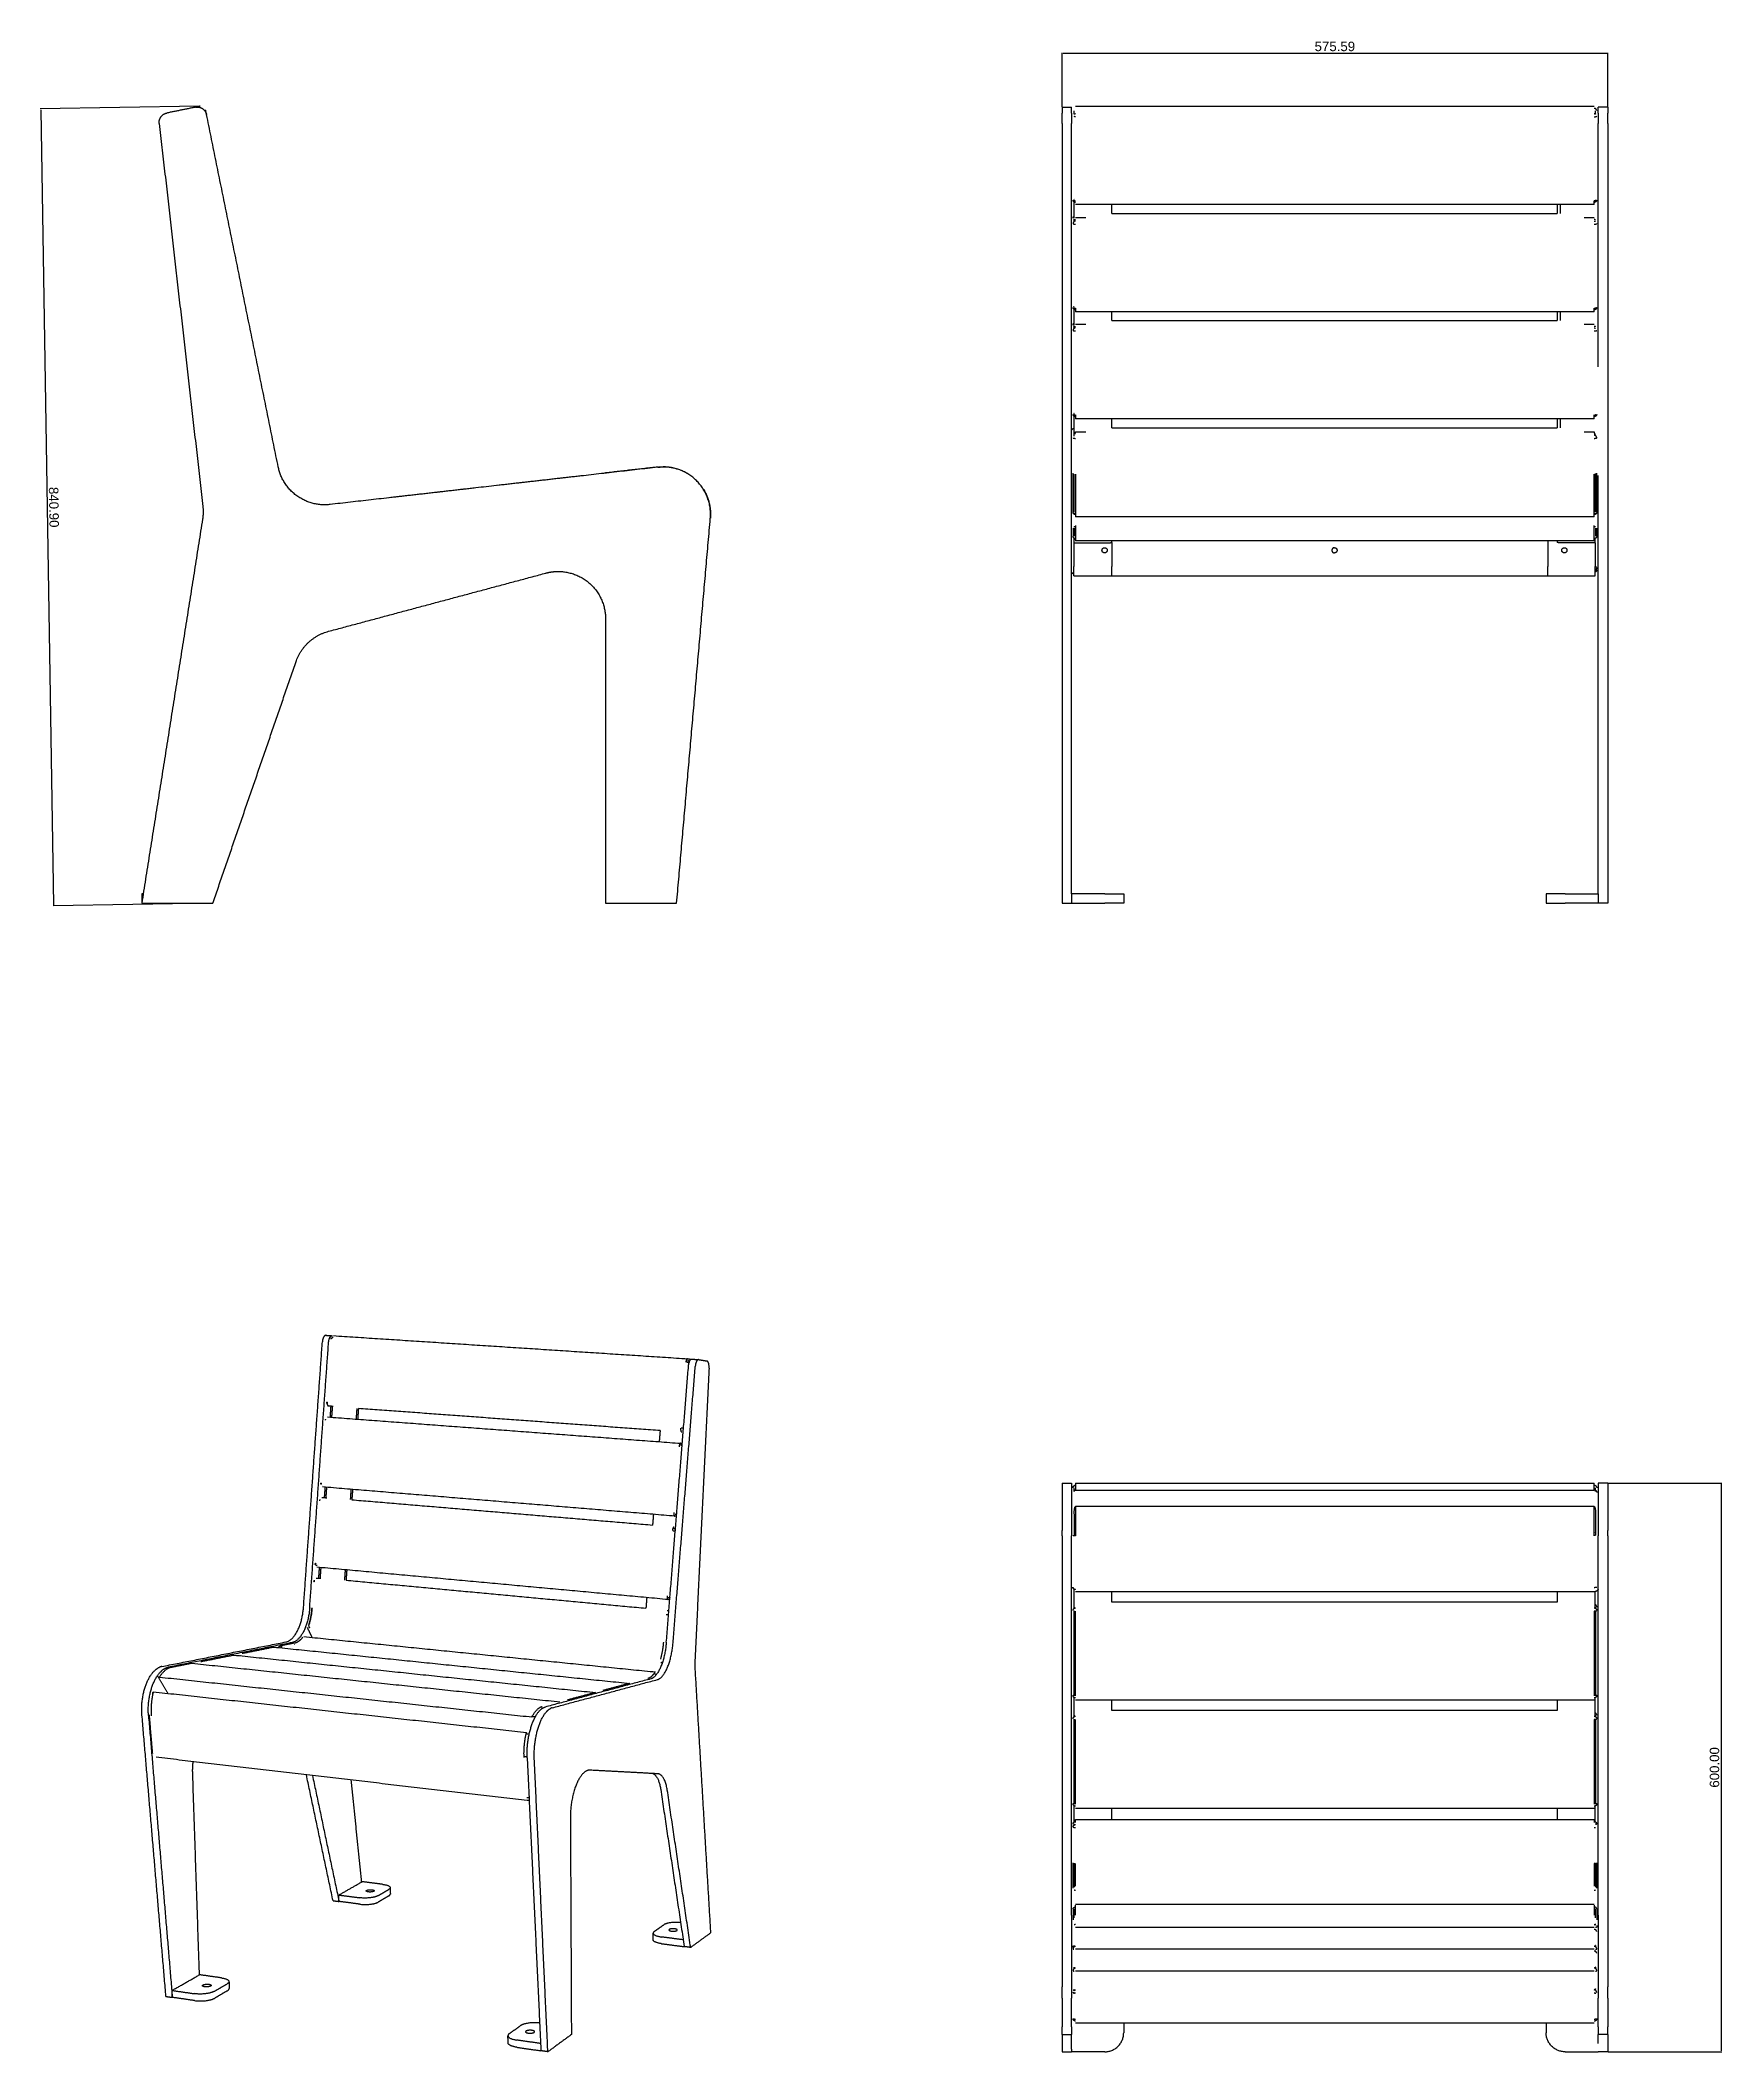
# Model space of a CAD drawing. Header units: millimetres. Extents: x -107 to 1667, y 0 to 2122.
import ezdxf

# ---------------------------------------------------------------- set-up
doc = ezdxf.new("R2010")
doc.units = ezdxf.units.MM
doc.header["$MEASUREMENT"] = 0
doc.layers.add('Domyślny', color=7, linetype='Continuous', true_color=0x000000)
doc.layers.add('Utwórz2D linie widoczne', color=7, linetype='Continuous', true_color=0x000000)
doc.styles.add('Arial', font='arial.ttf')
doc.dimstyles.new('Domyślny', dxfattribs={"dimtxt": 10, "dimasz": 1, "dimexe": 0.5, "dimexo": 0.5, "dimgap": 2, "dimtad": 1, "dimtoh": 1, "dimzin": 1, "dimdsep": 46, "dimtxsty": 'Arial', "dimcen": 0.5, "dimazin": 0, "dimtfac": 1, "dimtdec": 4, "dimtix": 1, "dimtmove": 1, "dimatfit": 3, "dimfxl": 0, "dimtolj": 1, "dimtzin": 1, "dimarcsym": 0})

msp = doc.modelspace()

# ---------------------------------------------------------------- blocks, each defined once
blk = doc.blocks.new('*D1')
at = {"layer": 'Defpoints', "color": 0}
for p in [(61.5, 2052.5), (75, 1211.7), (-93, 1209)]:
    blk.add_point(p, dxfattribs=at)
at = {"layer": 'Domyślny', "color": 0, "lineweight": -2}
for p, q in [((61, 2052.5), (-107.1, 2049.8)), ((-106.5, 2048.8), (-93.1, 1210)), ((74.5, 1211.7), (-93.5, 1209))]:
    blk.add_line(p, q, dxfattribs=at)
at = {"layer": 'Domyślny', "color": 0}
for points in [[(-106.4, 2048.8), (-106.7, 2048.8), (-106.6, 2049.8)], [(-93.2, 1210), (-92.9, 1210), (-93, 1209)]]:
    blk.add_solid(points, dxfattribs=at)
at = {"layer": 'Domyślny', "color": 0, "insert": (-92.7, 1629.5), "char_height": 10, "attachment_point": 5, "rotation": 270.9203, "style": 'Arial'}
blk.add_mtext('\\A1;840.90', dxfattribs=at)
blk = doc.blocks.new('*D2')
at = {"layer": 'Defpoints', "color": 0}
for p in [(1546.4, 600), (1546.4, 0), (1666.2, 0)]:
    blk.add_point(p, dxfattribs=at)
at = {"layer": 'Domyślny', "color": 0, "lineweight": -2}
for p, q in [((1546.9, 600), (1666.7, 600)), ((1666.2, 599), (1666.2, 1)), ((1546.9, 0), (1666.7, 0))]:
    blk.add_line(p, q, dxfattribs=at)
at = {"layer": 'Domyślny', "color": 0}
for points in [[(1666.4, 599), (1666.1, 599), (1666.2, 600)], [(1666.1, 1), (1666.4, 1), (1666.2, 0)]]:
    blk.add_solid(points, dxfattribs=at)
at = {"layer": 'Domyślny', "color": 0, "insert": (1659.1, 300), "char_height": 10, "attachment_point": 5, "rotation": 90, "style": 'Arial'}
blk.add_mtext('\\A1;600.00', dxfattribs=at)
blk = doc.blocks.new('*D3')
at = {"layer": 'Defpoints', "color": 0}
for p in [(1546.4, 2108.5), (970.9, 2051.5), (1546.4, 2051.5)]:
    blk.add_point(p, dxfattribs=at)
at = {"layer": 'Domyślny', "color": 0, "lineweight": -2}
for p, q in [((970.9, 2052), (970.9, 2109)), ((971.9, 2108.5), (1545.4, 2108.5)), ((1546.4, 2052), (1546.4, 2109))]:
    blk.add_line(p, q, dxfattribs=at)
at = {"layer": 'Domyślny', "color": 0}
for points in [[(971.9, 2108.7), (971.9, 2108.4), (970.9, 2108.5)], [(1545.4, 2108.4), (1545.4, 2108.7), (1546.4, 2108.5)]]:
    blk.add_solid(points, dxfattribs=at)
at = {"layer": 'Domyślny', "color": 0, "insert": (1258.6, 2115.6), "char_height": 10, "attachment_point": 5, "style": 'Arial'}
blk.add_mtext('\\A1;575.59', dxfattribs=at)

# ---------------------------------------------------------------- dimensions: what is measured, and where the dimension line sits
at = {"layer": 'Domyślny'}
for p1, p2, distance, picture, middle in [((970.85, 2051.528), (1546.443, 2051.528), 57, '*D3', (1258.647, 2115.633)), ((61.494, 2052.524), (75, 1211.728), -168.07, '*D1', (-92.697, 1629.541)), ((1546.443, 599.999), (1546.443, 0), 119.797, '*D2', (1659.135, 300))]:
    dim = msp.add_aligned_dim(p1=p1, p2=p2, distance=distance, dimstyle='Domyślny', dxfattribs=at)
    dim.commit()
    dim.dimension.update_dxf_attribs({"geometry": picture, "text_midpoint": middle})

# ---------------------------------------------------------------- linework, layer by layer
at = {"layer": 'Utwórz2D linie widoczne'}
for points, weights, degree in [([(18.434, 2034.448), (17.397, 2043.553), (26.376, 2045.38)], [1, 0.73727733681, 1], 2), ([(56.594, 2051.528), (57.581, 2051.728), (58.588, 2051.728)], [1, 0.994968518251, 1], 2), ([(58.588, 2051.728), (66.758, 2051.728), (68.387, 2043.722)], [1, 0.774392644082, 1], 2), ([(983.647, 2044.299), (984.344, 2044.751), (985.174, 2044.751)], [1, 0.958827306945, 1], 2), ([(985.174, 2041.491), (984.341, 2041.491), (983.647, 2041.583)], [1, 0.888975741534, 0.862121311361], 2), ([(1534.857, 2047.992), (1534.53, 2050.333), (1532.119, 2050.333)], [0.950231035084, 0.73456552045, 1], 2), ([(1532.119, 2044.751), (1532.95, 2044.751), (1533.647, 2044.299)], [1, 0.958827306945, 1], 2), ([(1532.119, 2041.491), (1534.883, 2041.491), (1534.883, 2042.042)], [1, 0.707106781187, 1], 2), ([(983.647, 1954.184), (983.404, 1954.342), (983.199, 1954.547)], [1, 0.994511890883, 1], 2), ([(983.199, 1953.55), (984.012, 1952.736), (985.174, 1952.736)], [0.853578093028, 0.851651394859, 1], 2), ([(1533.98, 1953.442), (1533.184, 1952.734), (1532.119, 1952.736)], [1, 0.934515564121, 1], 2), ([(1532.119, 1948.85), (1532.119, 1948.776), (1532.119, 1952.852)], [0.935929608385, 0.743718433538, 1], 2), ([(985.174, 1931.431), (982.41, 1931.431), (982.41, 1928.723)], [1, 0.707106781187, 1], 2), ([(982.411, 1934.317), (982.417, 1935.42), (983.199, 1936.199)], [1, 0.924694545811, 1], 2), ([(983.647, 1933.571), (983.404, 1933.414), (983.199, 1933.209)], [1, 0.994511890883, 1], 2), ([(983.199, 1932.212), (984.012, 1933.026), (985.174, 1933.026)], [0.853578093028, 0.851651394859, 1], 2), ([(1533.647, 1932.574), (1532.95, 1933.026), (1532.119, 1933.026)], [1, 0.958827306945, 1], 2), ([(1532.119, 1931.431), (1532.95, 1931.431), (1533.647, 1930.979)], [1, 0.958827306945, 1], 2), ([(982.41, 1928.723), (982.41, 1928.171), (985.174, 1928.171)], [1, 0.707106781187, 1], 2), ([(1532.119, 1928.171), (1534.883, 1928.171), (1534.883, 1928.723)], [1, 0.707106781186, 1], 2), ([(983.647, 1840.864), (983.404, 1841.022), (983.199, 1841.227)], [1, 0.994511890884, 1], 2), ([(983.199, 1840.23), (984.012, 1839.416), (985.174, 1839.416)], [0.853578093028, 0.851651394859, 1], 2), ([(985.174, 1837.821), (984.012, 1837.821), (983.199, 1838.635)], [1, 0.851651394859, 0.853578093028], 2), ([(1534.857, 1840.162), (1534.53, 1837.821), (1532.119, 1837.821)], [0.950231035084, 0.73456552045, 1], 2), ([(1532.119, 1839.416), (1533.184, 1839.414), (1533.98, 1840.122)], [1, 0.93451556412, 1], 2), ([(1532.119, 1835.53), (1532.119, 1835.456), (1532.119, 1839.532)], [0.935929608385, 0.743718433538, 1], 2), ([(985.174, 1818.74), (982.41, 1818.74), (982.41, 1816.031)], [1, 0.707106781187, 1], 2), ([(982.41, 1816.031), (982.41, 1815.48), (985.174, 1815.48)], [1, 0.707106781187, 1], 2), ([(982.411, 1821.626), (982.417, 1822.729), (983.199, 1823.508)], [1, 0.924694545811, 1], 2), ([(983.647, 1820.88), (983.404, 1820.722), (983.199, 1820.517)], [1, 0.994511890883, 1], 2), ([(983.199, 1819.521), (984.012, 1820.334), (985.174, 1820.334)], [0.853578093028, 0.851651394859, 1], 2), ([(1533.647, 1819.883), (1532.95, 1820.335), (1532.119, 1820.334)], [1, 0.958827306944, 1], 2), ([(1532.119, 1818.74), (1532.95, 1818.74), (1533.647, 1818.288)], [1, 0.958827306945, 1], 2), ([(1532.119, 1815.48), (1534.883, 1815.48), (1534.883, 1816.031)], [1, 0.707106781186, 1], 2), ([(983.647, 1728.173), (983.404, 1728.331), (983.199, 1728.535)], [1, 0.994511890883, 1], 2), ([(983.199, 1727.538), (984.012, 1726.725), (985.174, 1726.725)], [0.853578093028, 0.851651394859, 1], 2), ([(985.174, 1725.13), (984.012, 1725.13), (983.199, 1725.944)], [1, 0.851651394859, 0.853578093028], 2), ([(1534.857, 1727.47), (1534.53, 1725.13), (1532.119, 1725.13)], [0.950231035084, 0.73456552045, 1], 2), ([(1532.119, 1726.725), (1533.184, 1726.723), (1533.98, 1727.431)], [1, 0.934515564121, 1], 2), ([(1532.119, 1722.839), (1532.119, 1722.765), (1532.119, 1726.841)], [0.935929608385, 0.743718433538, 1], 2), ([(982.41, 1702.711), (982.41, 1702.16), (985.174, 1702.16)], [1, 0.707106781187, 1], 2), ([(985.174, 1707.015), (984.012, 1707.015), (983.199, 1706.201)], [1, 0.851651394859, 0.853578093028], 2), ([(1532.119, 1707.015), (1532.95, 1707.015), (1533.647, 1706.563)], [1, 0.958827306945, 1], 2), ([(1534.883, 1702.711), (1534.883, 1705.42), (1532.119, 1705.42)], [1, 0.707106781187, 1], 2), ([(1532.119, 1702.16), (1534.883, 1702.16), (1534.883, 1702.711)], [1, 0.707106781187, 1], 2), ([(198.66, 1632.343), (153.138, 1627.156), (144.004, 1672.053)], [1, 0.73727733681, 1], 2), ([(489.712, 1665.713), (488.988, 1665.631), (488.318, 1665.345)], [1, 0.9895582985, 1], 2), ([(544.34, 1671.728), (547.161, 1672.05), (550, 1672.05)], [1, 0.998391670557, 1], 2), ([(544.358, 1671.939), (560.918, 1673.826), (575.298, 1665.4)], [1, 0.94868329805, 1], 2), ([(154.585, 1650.017), (154.541, 1650.071), (154.496, 1650.125)], [0.855313924482, 0.855368416086, 0.855424594301], 2), ([(174.562, 1635.545), (174.497, 1635.571), (174.432, 1635.597)], [0.890035149462, 0.889777117593, 0.889520910757], 2), ([(592.481, 1648.66), (601.251, 1634.555), (599.837, 1618.006)], [1, 0.949008046692, 1], 2), ([(983.647, 1645.528), (983.108, 1645.746), (982.784, 1646.088)], [0.862121311512, 0.842382228256, 0.868118752383], 2), ([(1534.51, 1646.088), (1534.185, 1645.746), (1533.647, 1645.528)], [0.868118752383, 0.842382228256, 0.862121311512], 2), ([(64.47, 1630.4), (65.24, 1623.639), (64.176, 1616.918)], [1, 0.990865897387, 1], 2), ([(983.199, 1623.219), (984.012, 1622.712), (985.174, 1622.712)], [0.853578093028, 0.851651394859, 1], 2), ([(1532.119, 1622.712), (1532.952, 1622.712), (1533.647, 1622.993)], [1, 0.888975741688, 0.862121311436], 2), ([(1532.119, 1619.401), (1532.119, 1619.365), (1532.119, 1620.929)], [0.962397316169, 0.89972617645, 1], 2), ([(985.174, 1608.96), (984.012, 1608.96), (983.199, 1608.491)], [1, 0.851651394859, 0.853578093028], 2), ([(983.199, 1601.936), (983.403, 1601.729), (983.647, 1601.568)], [1, 0.994481396342, 1], 2), ([(983.199, 1601.506), (983.422, 1601.481), (983.647, 1601.464)], [1, 0.999801325869, 1], 2), ([(1018.199, 1591.891), (1023.199, 1591.891), (1023.199, 1592.457)], [1, 0.707106781187, 1], 2), ([(1498.199, 1591.891), (1493.199, 1591.891), (1493.199, 1592.457)], [1, 0.707106781187, 1], 2), ([(1533.647, 1608.7), (1532.952, 1608.96), (1532.119, 1608.96)], [0.862121311424, 0.888975741663, 1], 2), ([(1532.119, 1594.022), (1532.119, 1593.951), (1532.119, 1602.905)], [0.987468137408, 0.967918431765, 1], 2), ([(426.352, 1560.025), (432.71, 1561.728), (439.293, 1561.728)], [1, 0.991444861374, 1], 2), ([(439.293, 1561.728), (489.293, 1561.728), (489.293, 1511.728)], [1, 0.707106781187, 1], 2), ([(983.647, 1566.189), (983.423, 1566.177), (983.199, 1566.157)], [1, 0.999881385527, 1], 2), ([(1534.883, 1565.989), (1534.883, 1566.148), (1533.199, 1566.21)], [1, 0.784856848085, 0.885778205983], 2), ([(1534.883, 1565.989), (1534.881, 1564.163), (1533.199, 1563.454)], [1, 0.833454491208, 1], 2), ([(1534.883, 1563.548), (1534.881, 1561.723), (1533.199, 1561.014)], [1, 0.833454491188, 1], 2), ([(1533.199, 1563.326), (1534.842, 1563.387), (1534.882, 1563.543)], [0.885778206029, 0.787003614991, 0.990990101179], 2), ([(162.751, 1466.575), (171.406, 1491.712), (197.086, 1498.593)], [1, 0.882947592859, 1], 2), ([(193.861, 755.805), (191.023, 754.999), (190.592, 748.931)], [5286.82919588, 4088.49708781, 5280.37335371], 2), ([(194.426, 755.867), (194.138, 755.885), (193.861, 755.805)], [1, 0.985266790167, 1], 2), ([(197.145, 748.498), (197.578, 754.571), (200.409, 755.379)], [5276.55393395, 4085.53935725, 5283.00977613], 2), ([(200.308, 752.597), (200.84, 753.916), (202.107, 753.833)], [4726.2663613, 4094.35791778, 5278.78203896], 2), ([(200.409, 755.379), (200.75, 755.478), (201.101, 755.427)], [1, 0.977231513217, 1], 2), ([(575.78, 731.165), (574.336, 731.406), (574.025, 727.537)], [5069.67417399, 3581.54989904, 5065.5388964], 2), ([(577.435, 727.171), (576.638, 727.302), (574.672, 727.431)], [5069.080997, 3582.58444097, 5067.59513662], 2), ([(575.611, 729.44), (575.715, 729.433), (575.818, 729.416)], [1, 0.998779376087, 1], 2), ([(575.818, 729.416), (577.592, 729.122), (577.435, 727.171)], [4894.45294711, 3677.76110522, 5069.080997], 2), ([(576.792, 723.465), (577.3, 729.789), (579.709, 730.665)], [5064.34981022, 3921.21004479, 5070.8056524], 2), ([(579.709, 730.665), (579.94, 730.752), (580.187, 730.737)], [1, 0.978307147083, 1], 2), ([(586.827, 730.202), (584.427, 729.324), (583.917, 722.995)], [5066.98623264, 3918.25231422, 5060.53039047], 2), ([(587.411, 730.261), (587.122, 730.309), (586.827, 730.202)], [5068.80094565, 5042.3760904, 5066.98623264], 2), ([(598.448, 721.314), (598.789, 728.358), (596.197, 728.791)], [5107.16148601, 3764.23049352, 5097.1567141], 2), ([(195.476, 685.181), (195.163, 685.199), (195.151, 685.191)], [4594.48495613, 4425.04993893, 4604.28163206], 2), ([(195.479, 685.215), (195.214, 681.509), (196.928, 681.322)], [5282.76412553, 3735.80534154, 5287.82431284], 2), ([(568.447, 658.012), (568.138, 654.156), (569.585, 653.986)], [5073.86308388, 3588.08999839, 5078.92327119], 2), ([(571.514, 657.732), (570.521, 657.83), (569.094, 657.934)], [4583.79866742, 3900.41526951, 5075.91932409], 2), ([(568.618, 641.939), (567.17, 642.099), (566.861, 638.246)], [5080.36996523, 3589.11296556, 5076.23468764], 2), ([(568.469, 640.219), (568.493, 640.217), (568.517, 640.215), (568.541, 640.212)], [5080.54440181, 5080.54422059, 5080.54409354, 5080.5440207], 3), ([(570.023, 639.17), (569.533, 640.104), (568.541, 640.212)], [4373.35526297, 4176.43032102, 5016.80477639], 2), ([(189.051, 599.719), (189.043, 599.712), (190.141, 599.622)], [4631.08285982, 4229.70255644, 5295.51615698], 2), ([(189.286, 599.706), (189.17, 599.716), (189.053, 599.72)], [1, 0.999731673431, 1], 2), ([(190.944, 597.519), (190.94, 597.52), (190.937, 597.52)], [5298.31328075, 5294.02815588, 5289.7667137], 2), ([(982.41, 594.847), (982.41, 597.601), (985.174, 597.601)], [1, 0.707106781187, 1], 2), ([(983.647, 591.132), (983.647, 595.022), (983.647, 595.018)], [0.999635319878, 0.973464987848, 0.990837220524], 2), ([(985.174, 600.018), (985.174, 600.058), (985.174, 592.481)], [0.988179368093, 0.955498797528, 1], 2), ([(1533.647, 591.132), (1533.647, 595.022), (1533.647, 595.018)], [0.99963532018, 0.973464987748, 0.990837220524], 2), ([(187.736, 581.287), (187.731, 581.281), (188.058, 581.25)], [4633.10412849, 4428.04012132, 4605.77087298], 2), ([(1533.647, 592.348), (1534.882, 591.533), (1534.883, 590.054)], [1, 0.880642974467, 1], 2), ([(561.525, 553.58), (560.074, 553.659), (559.766, 549.823)], [5091.006427, 3596.6340798, 5086.87114941], 2), ([(561.306, 569.014), (560.998, 565.174), (562.449, 565.085)], [5084.55887511, 3595.6530649, 5089.61906242], 2), ([(562.927, 550.807), (562.419, 551.779), (561.388, 551.866)], [4382.51249174, 4177.85493462, 5091.21325032], 2), ([(562.622, 566.797), (562.608, 566.798), (562.594, 566.799), (562.58, 566.801)], [5089.39296709, 5089.39309027, 5089.39319809, 5089.39329053], 3), ([(564.274, 567.59), (563.632, 566.734), (562.622, 566.797)], [4380.77033421, 4180.66156605, 5051.62335699], 2), ([(560.416, 549.789), (561.622, 549.686), (562.83, 549.603)], [1, 0.999969576733, 1], 2), ([(982.41, 544.924), (982.41, 544.611), (985.174, 544.611)], [1, 0.707106781187, 1], 2), ([(1533.647, 544.664), (1532.952, 544.611), (1532.119, 544.611)], [0.862121311355, 0.888975741521, 1], 2), ([(183.245, 515.072), (182.295, 515.096), (184.095, 514.93)], [5309.74974284, 3752.76294317, 5306.15261875], 2), ([(184.899, 512.877), (183.646, 512.992), (183.306, 514.358)], [5308.94974252, 4120.76969629, 4749.76510562], 2), ([(182.75, 496.093), (180.951, 496.262), (181.902, 496.247)], [5308.52422251, 3754.43992027, 5312.1213466], 2), ([(982.469, 489.714), (982.515, 489.498), (982.595, 489.293)], [1, 0.996753653724, 1], 2), ([(1532.119, 489.965), (1534.822, 489.965), (1534.882, 490.271)], [1, 0.71168323773, 0.990990101179], 2), ([(152.194, 432.372), (168.295, 435.56), (170.682, 469.112)], [5278.09041418, 3922.08777391, 5315.45360003], 2), ([(177.178, 468.481), (174.784, 434.906), (158.723, 431.711)], [5311.63418027, 3919.27180228, 5274.27099443], 2), ([(176.181, 449.834), (178.012, 455.525), (179.216, 461.899), (179.677, 468.36)], [5310.73919341, 5313.92886787, 5315.15617394, 5314.33292123], 3), ([(176.72, 450.901), (179.334, 459.017), (179.99, 468.208)], [5306.72952402, 5151.82051051, 5309.98263923], 2), ([(554.235, 480.879), (553.928, 477.056), (555.382, 477.046)], [5095.19533688, 3603.17417915, 5100.25552419], 2), ([(555.671, 478.747), (555.582, 478.748), (555.494, 478.756)], [1, 0.999119478555, 1], 2), ([(557.202, 479.526), (556.608, 478.739), (555.671, 478.747)], [4389.92756028, 4203.1661858, 4947.40498251], 2), ([(982.41, 465.482), (982.41, 468.228), (985.174, 468.228)], [1, 0.707106781186, 1], 2), ([(1532.119, 468.228), (1534.883, 468.228), (1534.883, 465.482)], [1, 0.707106781187, 1], 2), ([(1534.883, 469.218), (1534.883, 471.035), (1533.199, 471.745)], [1, 0.784856848107, 0.885778205962], 2), ([(176.319, 449.362), (175.587, 447.823), (177.384, 447.645)], [5312.0575768, 3755.15316069, 5309.53289679], 2), ([(553.313, 461.28), (554.731, 461.147), (555.723, 461.108)], [5099.62318086, 3918.63243608, 4605.20120915], 2), ([(1532.119, 465.169), (1534.883, 465.169), (1534.883, 465.482)], [1, 0.707106781187, 1], 2), ([(148.001, 427.08), (146.97, 427.185), (146.413, 426.242)], [5238.50122651, 4241.24708766, 4541.63078413], 2), ([(161.5, 429.781), (161.271, 429.805), (161.044, 429.762)], [1, 0.989608907338, 1], 2), ([(161.549, 431.425), (165.962, 432.304), (169.967, 437.403)], [5272.61945338, 5125.49027012, 5293.01191314], 2), ([(553.383, 431.968), (550.577, 397.027), (536.931, 393.387)], [5099.43005654, 3762.81851108, 5062.06687069], 2), ([(544.029, 392.667), (557.627, 396.316), (560.441, 431.283)], [5058.24745094, 3760.00253945, 5095.61063678], 2), ([(550.334, 432.264), (549.567, 422.705), (547.167, 414.224)], [5101.08159758, 4949.18598295, 5097.82848237], 2), ([(30.915, 405.546), (24.239, 404.215), (18.685, 395.298)], [4956.64223112, 4687.9271764, 4931.12547229], 2), ([(21.122, 406.424), (19.984, 406.199), (18.846, 405.724)], [4962.18735948, 4951.63271396, 4957.1033845], 2), ([(25.695, 404.999), (26.83, 405.474), (27.966, 405.7)], [4953.28396475, 4947.81943709, 4958.36793972], 2), ([(51.775, 409.839), (52.362, 409.956), (52.958, 409.894)], [1, 0.988680961348, 1], 2), ([(60.554, 409.096), (60.566, 409.112), (60.578, 409.127), (60.59, 409.143)], [5029.8280915, 5029.82891636, 5029.8297822, 5029.83068884], 3), ([(104.235, 417.78), (104.3, 417.876), (104.374, 417.965)], [1, 0.998469472377, 1], 2), ([(547.654, 410.855), (548.595, 410.761), (549.428, 411.314)], [5100.63185514, 4249.59768433, 4367.80905742], 2), ([(583.536, 413.05), (583.29, 407.963), (583.572, 403.202)], [5177.22250805, 5131.09485103, 5181.17568884], 2), ([(541.136, 400.073), (537.625, 394.698), (533.865, 393.697)], [5084.11087149, 4922.85574256, 5063.71841173], 2), ([(541.38, 398.655), (542.229, 398.57), (542.904, 397.955)], [5085.40813127, 4309.25994634, 4341.73529927], 2), ([(12.205, 379.448), (9.033, 367), (10.09, 354.472)], [4920.54452664, 4664.34853303, 4922.48584645], 2), ([(411.606, 353.244), (416.542, 362.648), (422.262, 364.169)], [4722.22443064, 4489.74624724, 4747.74118947], 2), ([(422.544, 362.278), (422.369, 362.33), (422.187, 362.35)], [1, 0.995653012406, 1], 2), ([(423.554, 362.884), (424.53, 363.403), (425.501, 363.662)], [4741.07984102, 4735.9566075, 4746.16381599], 2), ([(432.982, 362.871), (432.015, 362.612), (431.042, 362.091)], [4742.34439624, 4732.14333063, 4737.26042126], 2), ([(985.174, 375.747), (982.41, 375.747), (982.41, 376.06)], [1, 0.707106781186, 1], 2), ([(982.469, 375.497), (982.483, 375.432), (982.5, 375.369)], [1, 0.999709991474, 1], 2), ([(983.199, 377.875), (983.403, 377.668), (983.647, 377.508)], [1, 0.994481396183, 1], 2), ([(1534.883, 376.06), (1534.883, 375.747), (1532.119, 375.747)], [1, 0.707106781187, 1], 2), ([(1534.794, 375.369), (1534.81, 375.432), (1534.824, 375.497)], [1, 0.999709991474, 1], 2), ([(9.994, 355.748), (9.774, 355.512), (10.024, 355.312)], [4553.41843206, 4151.88011835, 4212.38832636], 2), ([(982.41, 351.221), (982.41, 353.967), (985.174, 353.967)], [1, 0.707106781186, 1], 2), ([(1532.119, 353.967), (1534.883, 353.967), (1534.883, 351.221)], [1, 0.707106781187, 1], 2), ([(1532.119, 350.908), (1534.883, 350.908), (1534.883, 351.221)], [1, 0.707106781187, 1], 2), ([(1534.883, 354.957), (1534.883, 356.774), (1533.199, 357.484)], [1, 0.784856848107, 0.885778205962], 2), ([(403.35, 310.532), (402.733, 323.562), (405.721, 336.597)], [4713.5848048, 4466.16760387, 4711.64348499], 2), ([(53.77, 294.348), (53.576, 300.143), (54.303, 306.098)], [5050.78923165, 4743.71061177, 4564.58251067], 2), ([(406.554, 311.326), (405.442, 310.973), (404.127, 311.12)], [4146.92704788, 3734.56293852, 4715.4976275], 2), ([(468.519, 295.941), (452.019, 286.329), (452.197, 247.362)], [4865.19990396, 3409.00957451, 4834.76568816], 2), ([(472.745, 297.083), (470.669, 297.193), (468.519, 295.941)], [4877.08894323, 4829.33786925, 4865.19990396], 2), ([(539.322, 293.54), (545.339, 290.76), (547.432, 276.778)], [4951.01467446, 4619.49475622, 5139.17631154], 2), ([(554.431, 275.983), (551.923, 292.869), (544.291, 293.275)], [5135.35689178, 4521.42508901, 5096.27954973], 2), ([(406.147, 268.363), (407.448, 268.212), (408.553, 268.569)], [4734.73923904, 3754.73698845, 4159.7348435], 2), ([(985.174, 261.487), (982.41, 261.487), (982.41, 261.8)], [1, 0.707106781186, 1], 2), ([(982.469, 261.236), (982.483, 261.172), (982.5, 261.108)], [1, 0.999709991474, 1], 2), ([(983.199, 263.615), (983.403, 263.407), (983.647, 263.247)], [1, 0.994481396183, 1], 2), ([(1534.883, 261.8), (1534.883, 261.487), (1532.119, 261.487)], [1, 0.707106781187, 1], 2), ([(1534.794, 261.108), (1534.81, 261.172), (1534.824, 261.236)], [1, 0.999709991474, 1], 2), ([(982.41, 240.152), (982.41, 242.898), (985.174, 242.898)], [1, 0.707106781187, 1], 2), ([(982.41, 236.982), (982.41, 239.728), (985.174, 239.728)], [1, 0.707106781187, 1], 2), ([(982.41, 236.982), (982.41, 236.669), (985.174, 236.669)], [1, 0.707106781187, 1], 2), ([(1532.119, 236.669), (1532.952, 236.669), (1533.647, 236.721)], [1, 0.888975741521, 0.862121311355], 2), ([(1533.199, 240.44), (1534.842, 240.361), (1534.882, 240.159)], [0.885778205962, 0.78700361506, 0.990990101179], 2), ([(1532.119, 198.913), (1532.952, 198.913), (1533.647, 198.965)], [1, 0.88897574155, 0.862121311369], 2), ([(254.433, 176.62), (267.003, 175.008), (260.598, 171.266)], [5548.7426955, 3918.15211183, 5523.45092422], 2), ([(983.647, 170.817), (984.341, 170.437), (985.174, 170.437)], [0.862121311505, 0.888975741832, 1], 2), ([(1532.119, 170.437), (1532.952, 170.437), (1533.647, 170.817)], [1, 0.888975741832, 0.862121311505], 2), ([(249.29, 164.659), (242.771, 160.85), (230.084, 162.502)], [5492.55829362, 3871.34270771, 5482.54420136], 2), ([(230.226, 155.694), (242.907, 154.034), (249.423, 157.863)], [5485.28382408, 3873.27991352, 5495.29791634], 2), ([(260.724, 164.505), (262.28, 165.42), (262.262, 166.412)], [5526.19054695, 5025.52585219, 4839.45999163], 2), ([(982.41, 150.645), (982.41, 152.774), (985.174, 152.774)], [1, 0.707106781187, 1], 2), ([(1534.883, 150.645), (1534.883, 152.774), (1532.119, 152.774)], [1, 0.707106781187, 1], 2), ([(568.454, 136.328), (555.814, 137.549), (550.665, 133.921)], [5172.87109683, 3898.95855497, 5353.2604178], 2), ([(985.174, 134.237), (984.344, 134.237), (983.647, 133.785)], [1, 0.958827306945, 1], 2), ([(1532.119, 134.237), (1532.95, 134.237), (1533.647, 133.785)], [1, 0.958827306944, 1], 2), ([(1534.857, 126.784), (1534.53, 129.124), (1532.119, 129.124)], [0.950231035084, 0.73456552045, 1], 2), ([(1534.883, 131.528), (1534.883, 131.232), (1533.647, 131.069)], [1, 0.818131039653, 0.862121311361], 2), ([(548.456, 114.042), (539.49, 115.215), (539.495, 118.161)], [5299.81563864, 4163.82667683, 4709.96152289], 2), ([(540.679, 126.886), (534.921, 122.83), (548.474, 121.066)], [5322.3677872, 3750.99984653, 5297.07601592], 2), ([(982.942, 110.07), (982.411, 110.78), (982.41, 111.666)], [1, 0.949116900073, 1], 2), ([(985.174, 111.181), (982.41, 111.181), (982.41, 108.473)], [1, 0.707106781187, 1], 2), ([(982.41, 108.473), (982.41, 108.248), (983.199, 108.088)], [1, 0.855455386327, 0.853578093028], 2), ([(1534.883, 108.473), (1534.883, 111.181), (1532.119, 111.181)], [1, 0.707106781187, 1], 2), ([(1534.835, 103.989), (1534.412, 106.197), (1532.119, 106.197)], [0.93516790584, 0.744227414557, 1], 2), ([(1533.647, 112.176), (1533.423, 112.206), (1533.199, 112.224)], [1, 0.999725811667, 1], 2), ([(1533.647, 108.014), (1534.883, 108.177), (1534.883, 108.473)], [0.862121311361, 0.818131039653, 1], 2), ([(985.174, 88.254), (982.41, 88.254), (982.41, 85.546)], [1, 0.707106781187, 1], 2), ([(982.41, 85.546), (982.41, 85.25), (983.647, 85.086)], [1, 0.818131039653, 0.862121311361], 2), ([(983.199, 88.489), (983.422, 88.444), (983.647, 88.415)], [1, 0.999405974127, 1], 2), ([(1534.883, 85.546), (1534.883, 88.254), (1532.119, 88.254)], [1, 0.707106781187, 1], 2), ([(1533.647, 89.249), (1533.423, 89.278), (1533.199, 89.297)], [1, 0.999725811667, 1], 2), ([(1533.647, 85.086), (1534.883, 85.25), (1534.883, 85.546)], [0.862121311361, 0.818131039653, 1], 2), ([(76.756, 63.851), (69.075, 59.364), (55.565, 61.309)], [5060.68591969, 3565.9628235, 5050.67182743], 2), ([(84.227, 77.929), (97.605, 76.033), (90.069, 71.63)], [5116.87032157, 3612.77222762, 5091.57855029], 2), ([(90.298, 64.349), (92.314, 65.534), (92.274, 66.815)], [5094.31817302, 4591.18831471, 4433.15398823], 2), ([(983.199, 65.562), (983.422, 65.517), (983.647, 65.488)], [1, 0.999405974127, 1], 2), ([(983.199, 64.385), (984.012, 65.199), (985.174, 65.199)], [0.853578093028, 0.851651394859, 1], 2), ([(1534.883, 62.49), (1534.883, 65.199), (1532.119, 65.199)], [1, 0.707106781187, 1], 2), ([(1533.2, 66.242), (1533.424, 66.223), (1533.647, 66.194)], [1, 0.999726472197, 1], 2), ([(55.814, 53.975), (69.317, 52.019), (76.993, 56.53)], [5053.41145015, 3567.90002931, 5063.42554241], 2), ([(985.174, 61.939), (982.41, 61.939), (982.41, 62.49)], [1, 0.707106781187, 1], 2), ([(1533.647, 62.031), (1532.952, 61.939), (1532.119, 61.939)], [0.862121311361, 0.888975741534, 1], 2), ([(419.75, 30.367), (405.944, 31.967), (399.693, 27.563)], [4801.56208491, 3560.09017426, 4921.38804387], 2), ([(970.85, 18.37), (970.85, 18.323), (970.85, 26.376)], [0.962156647636, 0.757802544872, 1], 2), ([(982.411, 35.04), (982.471, 34.502), (985.174, 34.502)], [0.990990101179, 0.711683237731, 1], 2), ([(985.174, 32.344), (982.763, 32.344), (982.436, 34.685)], [1, 0.73456552045, 0.950231035084], 2), ([(1532.119, 34.502), (1534.822, 34.502), (1534.882, 35.04)], [1, 0.71168323773, 0.990990101179], 2), ([(1546.443, 18.37), (1546.443, 18.323), (1546.443, 26.376)], [0.962156647636, 0.757802544872, 1], 2), ([(387.872, 19.235), (381.05, 14.429), (395.565, 12.338)], [4890.49541327, 3445.61996232, 4865.20364199], 2), ([(395.632, 4.752), (386.455, 6.081), (386.423, 9.415)], [4867.94326471, 3861.49211837, 4294.03320984], 2), ([(1015.85, 0), (1035.85, 0), (1035.85, 20)], [1, 0.707106781187, 1], 2), ([(1501.443, 0), (1481.443, 0), (1481.443, 20)], [1, 0.707106781187, 1], 2)]:
    msp.add_rational_spline(points, weights, degree=degree, dxfattribs=at)
for points, degree in [([(56.594, 2051.528), (41.485, 2048.454), (26.376, 2045.38)], 2), ([(61.494, 2052.524), (59.105, 2052.038), (56.717, 2051.552)], 2), ([(56.721, 2051.553), (59.107, 2052.039), (61.494, 2052.524)], 2), ([(68.387, 2043.722), (67.888, 2046.172), (67.39, 2048.622)], 2), ([(144.004, 1672.053), (106.195, 1857.888), (68.387, 2043.722)], 2), ([(970.85, 2051.728), (975.85, 2051.728), (980.85, 2051.728)], 2), ([(970.85, 2051.528), (970.85, 2051.628), (970.85, 2051.727)], 2), ([(970.85, 2051.528), (970.85, 2048.454), (970.85, 2045.38)], 2), ([(970.85, 2034.448), (970.85, 2039.914), (970.85, 2045.38)], 2), ([(980.85, 2051.728), (980.85, 2051.628), (980.85, 2051.528)], 2), ([(980.85, 2045.38), (980.85, 2048.454), (980.85, 2051.528)], 2), ([(980.85, 2045.38), (980.85, 2039.914), (980.85, 2034.448)], 2), ([(983.647, 2044.299), (983.647, 2045.962), (983.647, 2047.625)], 2), ([(985.174, 2052.625), (1258.647, 2052.625), (1532.119, 2052.625)], 2), ([(1533.647, 2044.299), (1533.647, 2045.962), (1533.647, 2047.625)], 2), ([(1546.443, 2051.728), (1541.443, 2051.728), (1536.443, 2051.728)], 2), ([(1536.443, 2051.728), (1536.443, 2051.628), (1536.443, 2051.528)], 2), ([(1536.443, 2045.38), (1536.443, 2048.454), (1536.443, 2051.528)], 2), ([(1536.443, 2045.38), (1536.443, 2039.914), (1536.443, 2034.448)], 2), ([(1546.443, 2051.528), (1546.443, 2051.628), (1546.443, 2051.727)], 2), ([(1546.443, 2051.528), (1546.443, 2048.454), (1546.443, 2045.38)], 2), ([(1546.443, 2034.448), (1546.443, 2039.914), (1546.443, 2045.38)], 2), ([(18.434, 2034.448), (41.452, 1832.424), (64.47, 1630.4)], 2), ([(970.85, 2034.448), (970.85, 1832.424), (970.85, 1630.4)], 2), ([(980.85, 1630.4), (980.85, 1832.424), (980.85, 2034.448)], 2), ([(1536.443, 1777.713), (1536.443, 1906.081), (1536.443, 2034.448)], 2), ([(1546.443, 2034.448), (1546.443, 1832.424), (1546.443, 1630.4)], 2), ([(983.199, 1951.916), (983.199, 1943.303), (983.199, 1934.69)], 2), ([(983.199, 1933.209), (983.199, 1931.913), (983.199, 1930.617)], 2), ([(1532.119, 1948.849), (1258.647, 1948.849), (985.174, 1948.849)], 2), ([(985.174, 1935.217), (990.522, 1935.217), (995.869, 1935.217)], 2), ([(1023.199, 1939.305), (1023.199, 1944.077), (1023.199, 1948.849)], 2), ([(1023.199, 1939.305), (1258.199, 1939.305), (1493.199, 1939.305)], 2), ([(1493.199, 1948.849), (1493.199, 1944.077), (1493.199, 1939.305)], 2), ([(1496.443, 1948.849), (1496.443, 1944.077), (1496.443, 1939.305)], 2), ([(1521.424, 1935.217), (1526.772, 1935.217), (1532.119, 1935.217)], 2), ([(983.199, 1838.596), (983.199, 1830.297), (983.199, 1821.999)], 2), ([(985.174, 1839.532), (985.174, 1837.531), (985.174, 1835.529)], 2), ([(1532.119, 1835.529), (1258.647, 1835.529), (985.174, 1835.529)], 2), ([(1023.199, 1826.613), (1023.199, 1831.071), (1023.199, 1835.529)], 2), ([(1023.199, 1826.613), (1258.199, 1826.613), (1493.199, 1826.613)], 2), ([(1493.199, 1835.529), (1493.199, 1831.071), (1493.199, 1826.613)], 2), ([(1496.443, 1835.529), (1496.443, 1831.071), (1496.443, 1826.613)], 2), ([(983.199, 1820.517), (983.199, 1819.221), (983.199, 1817.926)], 2), ([(985.174, 1822.526), (990.522, 1822.526), (995.869, 1822.526)], 2), ([(1521.424, 1822.526), (1526.772, 1822.526), (1532.119, 1822.526)], 2), ([(983.199, 1725.905), (983.199, 1715.255), (983.199, 1704.606)], 2), ([(985.174, 1726.841), (985.174, 1724.84), (985.174, 1722.838)], 2), ([(1532.119, 1722.838), (1258.647, 1722.838), (985.174, 1722.838)], 2), ([(1023.199, 1713.294), (1023.199, 1718.066), (1023.199, 1722.838)], 2), ([(1493.199, 1722.838), (1493.199, 1718.066), (1493.199, 1713.294)], 2), ([(1496.443, 1722.838), (1496.443, 1718.066), (1496.443, 1713.294)], 2), ([(985.174, 1707.611), (985.174, 1708.408), (985.174, 1709.206)], 2), ([(985.174, 1709.206), (990.522, 1709.206), (995.869, 1709.206)], 2), ([(1023.199, 1713.294), (1258.199, 1713.294), (1493.199, 1713.294)], 2), ([(1521.424, 1709.206), (1526.772, 1709.206), (1532.119, 1709.206)], 2), ([(1532.119, 1709.206), (1532.119, 1708.408), (1532.119, 1707.611)], 2), ([(544.34, 1671.728), (371.5, 1652.036), (198.66, 1632.343)], 2), ([(464.916, 1662.687), (420.205, 1657.593), (375.494, 1652.499)], 2), ([(544.358, 1671.939), (517.035, 1668.826), (489.712, 1665.713)], 2), ([(575.298, 1665.4), (575.199, 1665.383), (575.101, 1665.366), (575.002, 1665.35)], 3), ([(575.171, 1665.252), (575.234, 1665.326), (575.298, 1665.4)], 2), ([(982.41, 1624.4), (982.41, 1644.931), (982.41, 1665.462)], 2), ([(983.647, 1624.4), (983.647, 1644.419), (983.647, 1664.438)], 2), ([(985.174, 1664.477), (985.174, 1642.703), (985.174, 1620.929)], 2), ([(1532.119, 1620.929), (1532.119, 1642.703), (1532.119, 1664.477)], 2), ([(1533.647, 1624.4), (1533.647, 1644.707), (1533.647, 1665.015)], 2), ([(1534.883, 1624.4), (1534.883, 1644.931), (1534.883, 1665.462)], 2), ([(1534.883, 1662.269), (1535.663, 1662.269), (1536.443, 1662.269)], 2), ([(1536.443, 1630.4), (1536.443, 1646.733), (1536.443, 1663.067)], 2), ([(350.655, 1649.669), (305.944, 1644.575), (261.234, 1639.481)], 2), ([(592.481, 1648.66), (592.433, 1648.617), (592.385, 1648.574)], 2), ([(592.453, 1648.465), (592.462, 1648.53), (592.472, 1648.595), (592.481, 1648.66)], 3), ([(64.176, 1616.918), (32.088, 1414.323), (0, 1211.728)], 2), ([(564.293, 1211.728), (582.051, 1414.71), (599.81, 1617.692)], 2), ([(970.85, 1630.4), (970.85, 1623.659), (970.85, 1616.918)], 2), ([(970.85, 1616.918), (970.85, 1414.323), (970.85, 1211.728)], 2), ([(980.85, 1616.918), (980.85, 1623.659), (980.85, 1630.4)], 2), ([(980.85, 1221.728), (980.85, 1419.323), (980.85, 1616.918)], 2), ([(985.174, 1620.929), (985.174, 1620.165), (985.174, 1619.4)], 2), ([(1532.119, 1619.4), (1258.647, 1619.4), (985.174, 1619.4)], 2), ([(1536.443, 1616.918), (1536.443, 1623.659), (1536.443, 1630.4)], 2), ([(1536.443, 1221.728), (1536.443, 1419.323), (1536.443, 1616.918)], 2), ([(1546.443, 1630.4), (1546.443, 1623.659), (1546.443, 1616.918)], 2), ([(1546.443, 1616.918), (1546.443, 1414.323), (1546.443, 1211.728)], 2), ([(982.41, 1607.4), (982.41, 1603.211), (982.41, 1599.022)], 2), ([(983.199, 1597.088), (983.199, 1596.477), (983.199, 1595.865)], 2), ([(983.199, 1595.865), (983.199, 1593.878), (983.199, 1591.891)], 2), ([(983.199, 1595.865), (984.187, 1595.865), (985.174, 1595.865)], 2), ([(983.199, 1591.891), (983.199, 1579.52), (983.199, 1567.148)], 2), ([(983.199, 1591.891), (1000.699, 1591.891), (1018.199, 1591.891)], 2), ([(983.647, 1607.4), (983.647, 1603.211), (983.647, 1599.022)], 2), ([(985.174, 1610.222), (985.174, 1608.528), (985.174, 1606.834)], 2), ([(985.174, 1606.834), (985.174, 1604.87), (985.174, 1602.905)], 2), ([(985.174, 1602.905), (985.174, 1598.463), (985.174, 1594.022)], 2), ([(1532.119, 1594.022), (1258.647, 1594.022), (985.174, 1594.022)], 2), ([(1023.199, 1592.457), (1023.199, 1593.239), (1023.199, 1594.022)], 2), ([(1023.199, 1592.457), (1023.199, 1579.803), (1023.199, 1567.148)], 2), ([(1483.199, 1594.022), (1483.199, 1580.585), (1483.199, 1567.148)], 2), ([(1493.199, 1594.022), (1493.199, 1593.239), (1493.199, 1592.457)], 2), ([(1533.199, 1591.891), (1515.699, 1591.891), (1498.199, 1591.891)], 2), ([(1532.119, 1606.834), (1532.119, 1608.528), (1532.119, 1610.222)], 2), ([(1532.119, 1602.905), (1532.119, 1604.87), (1532.119, 1606.834)], 2), ([(1533.199, 1595.865), (1532.659, 1595.865), (1532.119, 1595.865)], 2), ([(1533.199, 1595.865), (1533.199, 1596.171), (1533.199, 1596.478)], 2), ([(1533.199, 1591.891), (1533.199, 1593.878), (1533.199, 1595.865)], 2), ([(1533.199, 1591.891), (1533.199, 1579.52), (1533.199, 1567.148)], 2), ([(1533.647, 1607.4), (1533.647, 1603.211), (1533.647, 1599.022)], 2), ([(1534.883, 1607.4), (1534.883, 1603.211), (1534.883, 1599.022)], 2), ([(197.086, 1498.593), (311.719, 1529.309), (426.352, 1560.025)], 2), ([(983.199, 1558.482), (983.199, 1562.815), (983.199, 1567.148)], 2), ([(983.199, 1557), (983.199, 1557.741), (983.199, 1558.482)], 2), ([(983.199, 1557), (1258.199, 1557), (1533.199, 1557)], 2), ([(1023.199, 1558.482), (1023.199, 1562.815), (1023.199, 1567.148)], 2), ([(1023.199, 1557), (1023.199, 1557.741), (1023.199, 1558.482)], 2), ([(1483.199, 1558.482), (1483.199, 1562.815), (1483.199, 1567.148)], 2), ([(1483.199, 1557), (1483.199, 1557.741), (1483.199, 1558.482)], 2), ([(1533.199, 1558.482), (1533.199, 1562.815), (1533.199, 1567.148)], 2), ([(1533.199, 1557), (1533.199, 1557.741), (1533.199, 1558.482)], 2), ([(1533.647, 1563.548), (1533.647, 1563.621), (1533.647, 1563.694)], 2), ([(489.293, 1511.728), (489.293, 1361.728), (489.293, 1211.728)], 2), ([(75, 1211.728), (118.875, 1339.152), (162.751, 1466.575)], 2), ([(0, 1221.728), (0, 1216.728), (0, 1211.728)], 2), ([(1.584, 1221.728), (0.792, 1221.728), (0, 1221.728)], 2), ([(0, 1211.728), (37.5, 1211.728), (75, 1211.728)], 2), ([(489.293, 1211.728), (526.793, 1211.728), (564.293, 1211.728)], 2), ([(970.85, 1211.728), (975.85, 1211.728), (980.85, 1211.728)], 2), ([(1015.85, 1221.728), (998.35, 1221.728), (980.85, 1221.728)], 2), ([(980.85, 1221.728), (980.85, 1216.728), (980.85, 1211.728)], 2), ([(980.85, 1211.728), (998.35, 1211.728), (1015.85, 1211.728)], 2), ([(1015.85, 1221.728), (1025.85, 1221.728), (1035.85, 1221.728)], 2), ([(1035.85, 1211.728), (1025.85, 1211.728), (1015.85, 1211.728)], 2), ([(1035.85, 1221.728), (1035.85, 1216.728), (1035.85, 1211.728)], 2), ([(1501.443, 1221.728), (1491.443, 1221.728), (1481.443, 1221.728)], 2), ([(1481.443, 1221.728), (1481.443, 1216.728), (1481.443, 1211.728)], 2), ([(1481.443, 1211.728), (1491.443, 1211.728), (1501.443, 1211.728)], 2), ([(1501.443, 1221.728), (1518.943, 1221.728), (1536.443, 1221.728)], 2), ([(1536.443, 1211.728), (1518.943, 1211.728), (1501.443, 1211.728)], 2), ([(1536.443, 1221.728), (1536.443, 1216.728), (1536.443, 1211.728)], 2), ([(1546.443, 1211.728), (1541.443, 1211.728), (1536.443, 1211.728)], 2), ([(170.682, 469.112), (180.637, 609.021), (190.592, 748.931)], 2), ([(177.178, 468.481), (187.162, 608.49), (197.145, 748.498)], 2), ([(194.426, 755.867), (197.678, 755.656), (200.929, 755.444)], 2), ([(202.161, 755.501), (388.938, 743.337), (575.715, 731.172)], 2), ([(553.383, 431.968), (565.088, 577.717), (576.792, 723.465)], 2), ([(560.441, 431.283), (572.179, 577.139), (583.917, 722.995)], 2), ([(576.105, 731.128), (577.797, 730.846), (579.489, 730.564)], 2), ([(580.187, 730.737), (583.727, 730.507), (587.267, 730.276)], 2), ([(587.411, 730.261), (591.804, 729.526), (596.197, 728.791)], 2), ([(598.448, 721.314), (590.992, 567.182), (583.536, 413.05)], 2), ([(201.95, 680.771), (199.388, 681.051), (196.825, 681.331)], 2), ([(199.408, 681.049), (198.997, 675.304), (198.586, 669.558)], 2), ([(201.051, 680.869), (200.642, 675.152), (200.233, 669.435)], 2), ([(196.079, 669.746), (382.332, 655.844), (568.586, 641.942)], 2), ([(226.422, 667.481), (226.829, 673.118), (227.235, 678.754)], 2), ([(228.588, 678.655), (228.181, 673.018), (227.774, 667.38)], 2), ([(546.805, 655.301), (387.696, 666.978), (228.588, 678.655)], 2), ([(546.805, 655.301), (546.34, 649.469), (545.875, 643.637)], 2), ([(568.732, 641.929), (569.482, 641.846), (570.231, 641.764)], 2), ([(562.417, 565.087), (376.614, 580.479), (190.812, 595.871)], 2), ([(193.305, 595.665), (192.912, 590.164), (192.519, 584.663)], 2), ([(194.948, 595.529), (194.556, 590.046), (194.164, 584.564)], 2), ([(970.85, 600), (975.85, 600), (980.85, 600)], 2), ([(985.174, 600.018), (1258.647, 600.018), (1532.119, 600.018)], 2), ([(1532.119, 592.481), (1532.119, 596.25), (1532.119, 600.018)], 2), ([(1546.443, 600), (1541.443, 600), (1536.443, 600)], 2), ([(189.967, 584.816), (192.533, 584.662), (195.098, 584.508)], 2), ([(220.292, 582.498), (220.684, 587.931), (221.076, 593.364)], 2), ([(222.424, 593.252), (222.032, 587.819), (221.64, 582.385)], 2), ([(221.64, 582.385), (380.253, 569.054), (538.866, 555.723)], 2), ([(985.174, 592.481), (1258.647, 592.481), (1532.119, 592.481)], 2), ([(1532.119, 575.298), (1258.647, 575.298), (985.174, 575.298)], 2), ([(985.174, 575.298), (985.174, 559.828), (985.174, 544.358)], 2), ([(1532.119, 544.358), (1532.119, 559.828), (1532.119, 575.298)], 2), ([(539.762, 566.964), (539.314, 561.344), (538.866, 555.723)], 2), ([(564.065, 564.984), (563.291, 565.032), (562.517, 565.08)], 2), ([(983.647, 567.35), (983.647, 556.137), (983.647, 544.924)], 2), ([(1533.647, 567.35), (1533.647, 556.137), (1533.647, 544.924)], 2), ([(970.85, 544.34), (970.85, 547.17), (970.85, 550)], 2), ([(970.85, 544.34), (970.85, 371.5), (970.85, 198.66)], 2), ([(980.85, 550), (980.85, 547.17), (980.85, 544.34)], 2), ([(980.85, 198.66), (980.85, 371.5), (980.85, 544.34)], 2), ([(1536.443, 550), (1536.443, 547.17), (1536.443, 544.34)], 2), ([(1536.443, 198.66), (1536.443, 371.5), (1536.443, 544.34)], 2), ([(1546.443, 544.34), (1546.443, 547.17), (1546.443, 550)], 2), ([(1546.443, 544.34), (1546.443, 371.5), (1546.443, 198.66)], 2), ([(555.318, 477.05), (370.022, 494.144), (184.727, 511.237)], 2), ([(187.254, 511.004), (186.85, 505.355), (186.447, 499.706)], 2), ([(188.893, 510.853), (188.493, 505.266), (188.094, 499.678)], 2), ([(183.961, 499.749), (186.53, 499.705), (189.098, 499.661)], 2), ([(214.172, 497.659), (214.561, 503.054), (214.951, 508.449)], 2), ([(216.296, 508.325), (215.906, 502.929), (215.517, 497.534)], 2), ([(215.517, 497.534), (373.693, 482.753), (531.87, 467.971)], 2), ([(982.595, 489.293), (981.722, 489.293), (980.85, 489.293)], 2), ([(983.199, 488.345), (983.199, 477.874), (983.199, 467.403)], 2), ([(532.76, 479.131), (532.315, 473.551), (531.87, 467.971)], 2), ([(557.001, 477.023), (556.331, 477.028), (555.66, 477.032)], 2), ([(983.647, 469.218), (983.647, 468.494), (983.647, 467.77)], 2), ([(1532.119, 485.278), (1258.647, 485.278), (985.174, 485.278)], 2), ([(1023.199, 474.185), (1023.199, 479.732), (1023.199, 485.278)], 2), ([(1493.199, 474.185), (1258.199, 474.185), (1023.199, 474.185)], 2), ([(1493.199, 485.278), (1493.199, 479.732), (1493.199, 474.185)], 2), ([(1533.199, 468.009), (1533.199, 476.703), (1533.199, 485.396)], 2), ([(1533.647, 469.218), (1533.647, 468.494), (1533.647, 467.77)], 2), ([(179.766, 437.134), (177.29, 442.347), (174.814, 447.559)], 2), ([(556.044, 465.101), (555.233, 465.1), (554.423, 465.1)], 2), ([(983.199, 465.263), (983.199, 420.552), (983.199, 375.842)], 2), ([(983.647, 465.221), (983.647, 420.641), (983.647, 376.06)], 2), ([(985.174, 375.494), (985.174, 420.205), (985.174, 464.916)], 2), ([(1532.119, 464.916), (1532.119, 420.205), (1532.119, 375.494)], 2), ([(1533.647, 465.221), (1533.647, 420.641), (1533.647, 376.06)], 2), ([(21.122, 406.424), (86.658, 419.398), (152.194, 432.372)], 2), ([(158.723, 431.711), (93.344, 418.706), (27.966, 405.7)], 2), ([(106.095, 420.377), (122.586, 423.664), (139.077, 426.951)], 2), ([(139.337, 426.964), (327.126, 407.795), (514.915, 388.626)], 2), ([(147.192, 428.693), (153.944, 430.039), (160.696, 431.384)], 2), ([(171.05, 438.01), (356.559, 419.368), (542.067, 400.725)], 2), ([(30.022, 405.506), (40.899, 407.673), (51.775, 409.839)], 2), ([(52.958, 409.894), (247.033, 389.519), (441.108, 369.145)], 2), ([(62.392, 411.665), (79.569, 415.089), (96.746, 418.513)], 2), ([(97.023, 418.527), (287.907, 398.77), (478.791, 379.014)], 2), ([(27.822, 377.747), (22.202, 387.193), (16.582, 396.638)], 2), ([(18.685, 395.298), (215.146, 374.271), (411.606, 353.244)], 2), ([(536.931, 393.387), (481.216, 378.524), (425.501, 363.662)], 2), ([(432.982, 362.871), (488.505, 377.769), (544.029, 392.667)], 2), ([(514.708, 388.606), (500.634, 384.862), (486.56, 381.117)], 2), ([(583.572, 403.202), (591.795, 264.266), (600.018, 125.33)], 2), ([(405.721, 336.597), (208.963, 358.022), (12.205, 379.448)], 2), ([(478.575, 378.992), (463.889, 375.085), (449.204, 371.177)], 2), ([(983.199, 374.127), (983.199, 363.635), (983.199, 353.142)], 2), ([(1532.119, 371.06), (1258.647, 371.06), (985.174, 371.06)], 2), ([(1023.199, 359.925), (1023.199, 365.493), (1023.199, 371.06)], 2), ([(1493.199, 371.06), (1493.199, 365.493), (1493.199, 359.925)], 2), ([(1533.199, 353.749), (1533.199, 363.633), (1533.199, 373.516)], 2), ([(25.582, 58.355), (12.917, 206.884), (0.252, 355.414)], 2), ([(7.127, 354.645), (19.705, 206.015), (32.282, 57.384)], 2), ([(11.59, 314.269), (9.852, 334.822), (8.115, 355.376)], 2), ([(983.199, 351.002), (983.199, 306.292), (983.199, 261.581)], 2), ([(983.647, 354.957), (983.647, 354.233), (983.647, 353.509)], 2), ([(983.647, 350.96), (983.647, 306.38), (983.647, 261.8)], 2), ([(985.174, 261.234), (985.174, 305.944), (985.174, 350.655)], 2), ([(1493.199, 359.925), (1258.199, 359.925), (1023.199, 359.925)], 2), ([(1532.119, 350.655), (1532.119, 305.944), (1532.119, 261.234)], 2), ([(1533.647, 354.957), (1533.647, 354.233), (1533.647, 353.509)], 2), ([(1533.647, 350.96), (1533.647, 306.38), (1533.647, 261.8)], 2), ([(407.917, 335.437), (408.264, 334.917), (408.61, 334.396)], 2), ([(408.661, 334.638), (408.547, 334.65), (408.433, 334.662)], 2), ([(406.626, 265.015), (210.862, 287.842), (15.099, 310.669)], 2), ([(406.605, 310.003), (413.867, 155.531), (421.128, 1.059)], 2), ([(428.439, 0), (421.282, 154.581), (414.126, 309.163)], 2), ([(60.913, 81.233), (57.341, 187.791), (53.77, 294.348)], 2), ([(201.822, 159.412), (187.755, 225.794), (173.688, 292.177)], 2), ([(180.108, 291.428), (194.113, 225.008), (208.118, 158.588)], 2), ([(232.007, 179.137), (226.556, 232.893), (221.105, 286.648)], 2), ([(544.291, 293.275), (508.518, 295.179), (472.745, 297.083)], 2), ([(547.432, 276.778), (559.844, 193.853), (572.256, 110.927)], 2), ([(579.078, 110.034), (566.755, 193.009), (554.431, 275.983)], 2), ([(983.199, 259.866), (983.199, 250.976), (983.199, 242.085)], 2), ([(1532.119, 256.8), (1258.647, 256.8), (985.174, 256.8)], 2), ([(1023.199, 245.152), (1023.199, 250.976), (1023.199, 256.8)], 2), ([(1493.199, 256.8), (1493.199, 250.976), (1493.199, 245.152)], 2), ([(1533.199, 242.696), (1533.199, 250.976), (1533.199, 259.256)], 2), ([(452.197, 247.362), (452.722, 132.742), (453.246, 18.121)], 2), ([(983.199, 240.37), (983.199, 239.637), (983.199, 238.903)], 2), ([(983.647, 240.152), (983.647, 239.711), (983.647, 239.27)], 2), ([(985.174, 245.152), (985.174, 245.136), (985.174, 245.119)], 2), ([(985.174, 245.152), (1258.647, 245.152), (1532.119, 245.152)], 2), ([(985.174, 241.95), (985.174, 243.535), (985.174, 245.119)], 2), ([(1532.119, 245.119), (1532.119, 245.136), (1532.119, 245.152)], 2), ([(1532.119, 245.119), (1532.119, 243.535), (1532.119, 241.95)], 2), ([(970.85, 198.66), (970.85, 171.332), (970.85, 144.004)], 2), ([(980.85, 144.004), (980.85, 171.332), (980.85, 198.66)], 2), ([(982.41, 172.741), (982.41, 185.98), (982.41, 199.219)], 2), ([(983.647, 198.965), (983.647, 186.267), (983.647, 173.568)], 2), ([(985.174, 174.562), (985.174, 186.611), (985.174, 198.66)], 2), ([(1532.119, 198.66), (1532.119, 186.611), (1532.119, 174.562)], 2), ([(1533.647, 198.965), (1533.647, 186.267), (1533.647, 173.568)], 2), ([(1534.883, 172.741), (1534.883, 185.98), (1534.883, 199.219)], 2), ([(1536.443, 144.004), (1536.443, 171.332), (1536.443, 198.66)], 2), ([(1546.443, 198.66), (1546.443, 171.332), (1546.443, 144.004)], 2), ([(207.965, 165.38), (220.243, 172.405), (232.52, 179.431)], 2), ([(254.433, 176.62), (243.476, 178.025), (232.52, 179.431)], 2), ([(249.29, 164.659), (254.944, 167.963), (260.598, 171.266)], 2), ([(262.138, 173.117), (262.2, 169.765), (262.262, 166.412)], 2), ([(201.822, 159.412), (204.97, 159), (208.118, 158.588)], 2), ([(207.965, 165.38), (219.025, 163.941), (230.084, 162.502)], 2), ([(208.118, 158.588), (208.042, 161.984), (207.965, 165.38)], 2), ([(230.226, 155.694), (219.172, 157.141), (208.118, 158.588)], 2), ([(260.724, 164.505), (255.073, 161.184), (249.423, 157.863)], 2), ([(982.41, 150.645), (982.41, 144.905), (982.41, 139.164)], 2), ([(983.647, 141.361), (983.647, 146.003), (983.647, 150.645)], 2), ([(985.174, 155.645), (1258.647, 155.645), (1532.119, 155.645)], 2), ([(985.174, 144.004), (985.174, 149.25), (985.174, 154.496)], 2), ([(1532.119, 154.496), (1532.119, 149.25), (1532.119, 144.004)], 2), ([(1533.647, 141.361), (1533.647, 146.003), (1533.647, 150.645)], 2), ([(1534.883, 150.645), (1534.883, 144.905), (1534.883, 139.164)], 2), ([(540.679, 126.886), (545.672, 130.404), (550.665, 133.921)], 2), ([(970.85, 144.004), (970.85, 106.195), (970.85, 68.387)], 2), ([(980.85, 144.004), (980.85, 106.195), (980.85, 68.387)], 2), ([(985.174, 131.416), (1258.647, 131.416), (1532.119, 131.416)], 2), ([(1533.647, 133.785), (1533.647, 134.435), (1533.647, 135.085)], 2), ([(1534.883, 133.261), (1534.883, 132.425), (1534.883, 131.588)], 2), ([(1536.443, 144.004), (1536.443, 106.195), (1536.443, 68.387)], 2), ([(1546.443, 144.004), (1546.443, 106.195), (1546.443, 68.387)], 2), ([(539.495, 118.161), (539.501, 121.662), (539.508, 125.163)], 2), ([(548.456, 114.042), (560.356, 112.484), (572.256, 110.927)], 2), ([(571.181, 118.111), (559.827, 119.588), (548.474, 121.066)], 2), ([(579.078, 110.034), (575.667, 110.48), (572.256, 110.927)], 2), ([(600.018, 125.33), (589.548, 117.682), (579.078, 110.034)], 2), ([(982.41, 111.917), (982.41, 111.823), (982.41, 111.729)], 2), ([(982.41, 111.717), (982.41, 111.692), (982.41, 111.666)], 2), ([(983.199, 112.103), (983.199, 111.235), (983.199, 110.367)], 2), ([(983.647, 112.176), (983.647, 111.453), (983.647, 110.73)], 2), ([(985.174, 108.489), (1258.647, 108.489), (1532.119, 108.489)], 2), ([(1533.199, 110.966), (1533.199, 111.595), (1533.199, 112.224)], 2), ([(1533.647, 112.176), (1533.647, 111.453), (1533.647, 110.73)], 2), ([(983.199, 89.175), (983.199, 88.308), (983.199, 87.44)], 2), ([(983.647, 89.249), (983.647, 88.526), (983.647, 87.803)], 2), ([(985.174, 85.434), (1258.647, 85.434), (1532.119, 85.434)], 2), ([(1532.119, 85.333), (1532.119, 85.383), (1532.119, 85.433)], 2), ([(1533.199, 88.039), (1533.199, 88.668), (1533.199, 89.297)], 2), ([(1533.647, 89.249), (1533.647, 88.526), (1533.647, 87.803)], 2), ([(32.021, 64.701), (46.467, 72.967), (60.913, 81.233)], 2), ([(32.021, 64.701), (43.793, 63.005), (55.565, 61.309)], 2), ([(32.282, 57.384), (32.152, 61.042), (32.021, 64.701)], 2), ([(84.227, 77.929), (72.57, 79.581), (60.913, 81.233)], 2), ([(76.756, 63.851), (83.413, 67.741), (90.069, 71.63)], 2), ([(90.298, 64.349), (83.645, 60.44), (76.993, 56.53)], 2), ([(92.048, 74.051), (92.161, 70.433), (92.274, 66.815)], 2), ([(970.85, 58.588), (970.85, 63.487), (970.85, 68.387)], 2), ([(980.85, 68.387), (980.85, 63.487), (980.85, 58.588)], 2), ([(983.199, 66.12), (983.199, 65.252), (983.199, 64.385)], 2), ([(983.647, 64.747), (983.647, 65.471), (983.647, 66.194)], 2), ([(1533.199, 64.983), (1533.199, 65.613), (1533.199, 66.242)], 2), ([(1533.647, 64.747), (1533.647, 65.471), (1533.647, 66.194)], 2), ([(1536.443, 68.387), (1536.443, 63.487), (1536.443, 58.588)], 2), ([(1546.443, 58.588), (1546.443, 63.487), (1546.443, 68.387)], 2), ([(25.582, 58.355), (28.932, 57.869), (32.282, 57.384)], 2), ([(55.814, 53.975), (44.048, 55.68), (32.282, 57.384)], 2), ([(970.85, 56.594), (970.85, 57.591), (970.85, 58.588)], 2), ([(970.85, 56.594), (970.85, 41.485), (970.85, 26.376)], 2), ([(980.85, 58.588), (980.85, 57.591), (980.85, 56.594)], 2), ([(980.85, 26.376), (980.85, 41.485), (980.85, 56.594)], 2), ([(983.199, 62.105), (983.199, 61.663), (983.199, 61.22)], 2), ([(983.647, 61.294), (983.647, 61.663), (983.647, 62.031)], 2), ([(1533.199, 61.342), (1533.199, 61.663), (1533.199, 61.983)], 2), ([(1533.647, 61.294), (1533.647, 61.663), (1533.647, 62.031)], 2), ([(1536.443, 58.588), (1536.443, 57.591), (1536.443, 56.594)], 2), ([(1536.443, 26.376), (1536.443, 41.485), (1536.443, 56.594)], 2), ([(1546.443, 56.594), (1546.443, 57.591), (1546.443, 58.588)], 2), ([(1546.443, 56.594), (1546.443, 41.485), (1546.443, 26.376)], 2), ([(387.872, 19.235), (393.783, 23.399), (399.693, 27.563)], 2), ([(980.85, 26.376), (980.85, 22.373), (980.85, 18.37)], 2), ([(1532.119, 30.053), (1258.647, 30.053), (985.174, 30.053)], 2), ([(1035.85, 30.053), (1035.85, 25.026), (1035.85, 20)], 2), ([(1481.443, 30.053), (1481.443, 25.026), (1481.443, 20)], 2), ([(1536.443, 26.376), (1536.443, 22.373), (1536.443, 18.37)], 2), ([(386.423, 9.415), (386.387, 13.173), (386.351, 16.931)], 2), ([(420.769, 8.708), (408.167, 10.523), (395.565, 12.338)], 2), ([(395.632, 4.752), (408.38, 2.906), (421.128, 1.059)], 2), ([(428.439, 0), (424.783, 0.529), (421.128, 1.059)], 2), ([(453.246, 18.121), (440.842, 9.06), (428.439, 0)], 2), ([(970.85, 18.37), (970.85, 9.185), (970.85, 0)], 2), ([(970.85, 18.37), (975.85, 18.37), (980.85, 18.37)], 2), ([(970.85, 0), (975.85, 0), (980.85, 0)], 2), ([(980.85, 2.848), (980.85, 10.609), (980.85, 18.37)], 2), ([(980.85, 2.848), (980.85, 1.424), (980.85, 0)], 2), ([(1015.85, 0), (998.35, 0), (980.85, 0)], 2), ([(1501.443, 0), (1518.943, 0), (1536.443, 0)], 2), ([(1536.443, 8.62), (1536.443, 13.495), (1536.443, 18.37)], 2), ([(1546.443, 18.37), (1541.443, 18.37), (1536.443, 18.37)], 2), ([(1546.443, 0), (1541.443, 0), (1536.443, 0)], 2), ([(1546.443, 18.37), (1546.443, 9.185), (1546.443, 0)], 2)]:
    msp.add_open_spline(points, degree=degree, dxfattribs=at)
for points, weights, degree, knots in [([(985.174, 1951.085), (984.647, 1951.085), (984.157, 1951.279), (983.625, 1951.49), (983.22, 1951.895), (982.815, 1952.3), (982.605, 1952.832), (982.48, 1953.146), (982.435, 1953.482)], [1, 0.982290257781, 1, 0.979219556075, 1, 0.979219556075, 1, 0.992594969819, 1], 2, [0, 0, 0, 1.0418597, 1.0418597, 2.17072585, 2.17072585, 3.299592, 3.299592, 3.97271103, 3.97271103, 3.97271103]), ([(1534.858, 1953.482), (1534.813, 1953.146), (1534.689, 1952.832), (1534.478, 1952.3), (1534.073, 1951.895), (1533.668, 1951.49), (1533.136, 1951.279), (1532.646, 1951.085), (1532.119, 1951.085)], [1, 0.992594969819, 1, 0.979219556075, 1, 0.979219556075, 1, 0.982290257781, 1], 2, [0, 0, 0, 0.67311903, 0.67311903, 1.80198518, 1.80198518, 2.93085133, 2.93085133, 3.97271103, 3.97271103, 3.97271103]), ([(982.435, 1934.672), (982.48, 1935.008), (982.605, 1935.322), (982.81, 1935.84), (983.199, 1936.238)], [1, 0.992594969819, 1, 0.980296381442, 1], 2, [0, 0, 0, 0.67311903, 0.67311903, 1.7722483, 1.7722483, 1.7722483]), ([(985.174, 1837.765), (984.647, 1837.765), (984.157, 1837.959), (983.625, 1838.17), (983.22, 1838.575), (982.815, 1838.98), (982.605, 1839.512), (982.48, 1839.826), (982.435, 1840.162)], [1, 0.982290257781, 1, 0.979219556075, 1, 0.979219556075, 1, 0.992594969819, 1], 2, [0, 0, 0, 1.0418597, 1.0418597, 2.17072585, 2.17072585, 3.299592, 3.299592, 3.97271103, 3.97271103, 3.97271103]), ([(1534.858, 1840.162), (1534.813, 1839.826), (1534.689, 1839.512), (1534.478, 1838.98), (1534.073, 1838.575), (1533.668, 1838.17), (1533.136, 1837.959), (1532.646, 1837.765), (1532.119, 1837.765)], [1, 0.992594969819, 1, 0.979219556075, 1, 0.979219556075, 1, 0.982290257781, 1], 2, [0, 0, 0, 0.67311903, 0.67311903, 1.80198518, 1.80198518, 2.93085133, 2.93085133, 3.97271103, 3.97271103, 3.97271103]), ([(982.435, 1821.981), (982.48, 1822.316), (982.605, 1822.631), (982.81, 1823.149), (983.199, 1823.547)], [1, 0.992594969819, 1, 0.980296381442, 1], 2, [0, 0, 0, 0.67311903, 0.67311903, 1.7722483, 1.7722483, 1.7722483]), ([(985.174, 1725.074), (984.647, 1725.074), (984.157, 1725.268), (983.625, 1725.479), (983.22, 1725.884), (982.815, 1726.288), (982.605, 1726.821), (982.48, 1727.135), (982.435, 1727.47)], [1, 0.982290257781, 1, 0.979219556075, 1, 0.979219556075, 1, 0.992594969819, 1], 2, [0, 0, 0, 1.0418597, 1.0418597, 2.17072585, 2.17072585, 3.299592, 3.299592, 3.97271103, 3.97271103, 3.97271103]), ([(1534.858, 1727.47), (1534.813, 1727.135), (1534.689, 1726.821), (1534.478, 1726.288), (1534.073, 1725.884), (1533.668, 1725.479), (1533.136, 1725.268), (1532.646, 1725.074), (1532.119, 1725.074)], [1, 0.992594969819, 1, 0.979219556075, 1, 0.979219556075, 1, 0.982290257781, 1], 2, [0, 0, 0, 0.67311903, 0.67311903, 1.80198518, 1.80198518, 2.93085133, 2.93085133, 3.97271103, 3.97271103, 3.97271103]), ([(980.85, 1710.804), (981.204, 1711.414), (981.713, 1711.902), (982.367, 1712.529), (983.199, 1712.887)], [1, 0.990210236117, 1, 0.983971321392, 1], 2, [0, 0, 0, 1.40040499, 1.40040499, 3.19326931, 3.19326931, 3.19326931]), ([(599.81, 1617.692), (601.727, 1639.609), (586.864, 1655.829), (572.001, 1672.05), (550, 1672.05)], [1, 0.915311479119, 1, 0.915311479119, 1], 2, [0, 0, 0, 41.45156973, 41.45156973, 82.90313947, 82.90313947, 82.90313947]), ([(985.174, 1621.636), (984.657, 1621.636), (984.175, 1621.823), (983.645, 1622.029), (983.24, 1622.426), (982.828, 1622.83), (982.612, 1623.365), (982.41, 1623.863), (982.41, 1624.4)], [1, 0.982929844159, 1, 0.979547783877, 1, 0.978899226289, 1, 0.981629224871, 1], 2, [0, 0, 0, 1.02281839, 1.02281839, 2.14270292, 2.14270292, 3.28026711, 3.28026711, 4.3414517, 4.3414517, 4.3414517]), ([(1534.883, 1624.4), (1534.883, 1623.863), (1534.681, 1623.365), (1534.465, 1622.83), (1534.053, 1622.426), (1533.648, 1622.029), (1533.118, 1621.823), (1532.636, 1621.636), (1532.119, 1621.636)], [1, 0.981629225459, 1, 0.978899226289, 1, 0.979547783877, 1, 0.982929844159, 1], 2, [0, 0, 0, 1.06118459, 1.06118459, 2.19874878, 2.19874878, 3.31863331, 3.31863331, 4.3414517, 4.3414517, 4.3414517]), ([(985.174, 1596.258), (984.03, 1596.258), (983.22, 1597.067), (982.41, 1597.877), (982.41, 1599.022)], [1, 0.923879359061, 1, 0.923879359061, 1], 2, [0, 0, 0, 2.17072639, 2.17072639, 4.34145277, 4.34145277, 4.34145277]), ([(1534.883, 1599.022), (1534.883, 1597.877), (1534.073, 1597.067), (1533.264, 1596.258), (1532.119, 1596.258)], [1, 0.923879487516, 1, 0.923879487516, 1], 2, [0, 0, 0, 2.17072599, 2.17072599, 4.34145198, 4.34145198, 4.34145198]), ([(1015.699, 1581.344), (1012.949, 1581.344), (1012.949, 1584.084), (1012.949, 1586.823), (1015.699, 1586.823)], [1, 0.707106781187, 1, 0.707106781187, 1], 2, [-8.6393798, -8.6393798, -8.6393798, -4.3196899, -4.3196899, 0, 0, 0]), ([(1015.699, 1586.823), (1018.449, 1586.823), (1018.449, 1584.084), (1018.449, 1581.344), (1015.699, 1581.344)], [1, 0.707106781187, 1, 0.707106781187, 1], 2, [-8.6393798, -8.6393798, -8.6393798, -4.3196899, -4.3196899, 0, 0, 0]), ([(1258.199, 1586.823), (1255.449, 1586.823), (1255.449, 1584.084), (1255.449, 1581.344), (1258.199, 1581.344)], [1, 0.707106781187, 1, 0.707106781187, 1], 2, [0, 0, 0, 4.3196899, 4.3196899, 8.6393798, 8.6393798, 8.6393798]), ([(1258.199, 1586.823), (1260.949, 1586.823), (1260.949, 1584.084), (1260.949, 1581.344), (1258.199, 1581.344)], [1, 0.707106781187, 1, 0.707106781187, 1], 2, [-8.6393798, -8.6393798, -8.6393798, -4.3196899, -4.3196899, 0, 0, 0]), ([(1500.699, 1581.344), (1497.949, 1581.344), (1497.949, 1584.084), (1497.949, 1586.823), (1500.699, 1586.823)], [1, 0.707106781187, 1, 0.707106781187, 1], 2, [0, 0, 0, 4.3196899, 4.3196899, 8.6393798, 8.6393798, 8.6393798]), ([(1500.699, 1586.823), (1503.449, 1586.823), (1503.449, 1584.084), (1503.449, 1581.344), (1500.699, 1581.344)], [1, 0.707106781187, 1, 0.707106781187, 1], 2, [0, 0, 0, 4.3196899, 4.3196899, 8.6393798, 8.6393798, 8.6393798]), ([(983.199, 1558.955), (982.327, 1559.33), (981.652, 1559.999), (981.183, 1560.465), (980.85, 1561.038)], [1, 0.982431567096, 1, 0.991352720315, 1], 2, [0, 0, 0, 1.87723986, 1.87723986, 3.19326913, 3.19326913, 3.19326913]), ([(1534.777, 1562.79), (1534.739, 1562.658), (1534.689, 1562.531), (1534.478, 1561.999), (1534.073, 1561.594), (1533.693, 1561.214), (1533.199, 1561.004)], [1, 0.998769882402, 1, 0.979219556075, 1, 0.98164136493, 1], 2, [0, 0, 0, 0.27420662, 0.27420662, 1.40307277, 1.40307277, 2.46390561, 2.46390561, 2.46390561]), ([(199.915, 751.95), (199.937, 752.257), (200.027, 752.552), (200.179, 752.82), (200.241, 752.928), (200.312, 753.03), (200.392, 753.125), (200.398, 753.131), (200.403, 753.137), (200.408, 753.143)], [1, 0.983428129074, 0.983428129074, 1, 0.997204044922, 0.997204044922, 1, 0.999999899264, 0.999999800353, 0.99999970327], 3, [0, 0, 0, 0, 0.91676412, 0.91676412, 0.91676412, 1.2889224, 1.2889224, 1.2889224, 1.32194846, 1.32194846, 1.32194846, 1.32194846]), ([(195.496, 683.891), (195.492, 683.898), (195.487, 683.904), (195.483, 683.911), (195.399, 684.04), (195.33, 684.177), (195.276, 684.321), (195.172, 684.6), (195.13, 684.894), (195.151, 685.19)], [5287.35077665, 5287.34930675, 5287.3478369, 5287.34636716, 5265.78132209, 5265.78132209, 5287.34636716, 5207.02064554, 5207.02064554, 5287.34636716], 3, [2.43492283, 2.43492283, 2.43492283, 2.43492283, 2.46648197, 2.46648197, 2.46648197, 2.92676311, 2.92676311, 2.92676311, 3.81137785, 3.81137785, 3.81137785, 3.81137785]), ([(193.796, 666.209), (193.818, 666.51), (193.904, 666.799), (194.052, 667.062), (194.119, 667.182), (194.198, 667.294), (194.287, 667.397), (194.292, 667.403), (194.297, 667.409), (194.302, 667.414)], [1, 0.983910269098, 0.983910269098, 1, 0.996594674828, 0.996594674828, 1, 0.999999941657, 0.999999884811, 0.999999829465], 3, [0, 0, 0, 0, 0.89855021, 0.89855021, 0.89855021, 1.30826753, 1.30826753, 1.30826753, 1.33959585, 1.33959585, 1.33959585, 1.33959585]), ([(189.383, 598.446), (189.379, 598.453), (189.374, 598.459), (189.37, 598.466), (189.295, 598.584), (189.232, 598.709), (189.182, 598.84), (189.074, 599.121), (189.03, 599.419), (189.051, 599.719)], [5298.00603019, 5298.00475496, 5298.00348057, 5298.00220708, 5279.750152, 5279.750152, 5298.00220708, 5214.34862079, 5214.34862079, 5298.00220708], 3, [2.53823787, 2.53823787, 2.53823787, 2.53823787, 2.56941972, 2.56941972, 2.56941972, 2.98940274, 2.98940274, 2.98940274, 3.88498205, 3.88498205, 3.88498205, 3.88498205]), ([(970.85, 599.999), (970.85, 600.093), (970.85, 586.864), (970.85, 572.001), (970.85, 550)], [0.984544758457, 0.923912657021, 1, 0.915311479119, 1], 2, [4.20992505, 4.20992505, 4.20992505, 41.45156973, 41.45156973, 82.90313947, 82.90313947, 82.90313947]), ([(980.85, 599.999), (980.85, 600.093), (980.85, 586.864), (980.85, 572.001), (980.85, 550)], [0.984544758457, 0.923912657021, 1, 0.915311479119, 1], 2, [4.20992505, 4.20992505, 4.20992505, 41.45156973, 41.45156973, 82.90313947, 82.90313947, 82.90313947]), ([(982.41, 595.018), (982.41, 596.163), (983.22, 596.973), (984.03, 597.782), (985.174, 597.782)], [1, 0.923879487516, 1, 0.923879487516, 1], 2, [0, 0, 0, 2.17072599, 2.17072599, 4.34145198, 4.34145198, 4.34145198]), ([(1532.119, 597.782), (1533.264, 597.782), (1534.073, 596.973), (1534.883, 596.163), (1534.883, 595.018)], [1, 0.923879487516, 1, 0.923879487516, 1], 2, [0, 0, 0, 2.17072599, 2.17072599, 4.34145198, 4.34145198, 4.34145198]), ([(1536.443, 599.999), (1536.443, 600.093), (1536.443, 586.864), (1536.443, 572.001), (1536.443, 550)], [0.984544758457, 0.923912657021, 1, 0.915311479119, 1], 2, [4.20992505, 4.20992505, 4.20992505, 41.45156973, 41.45156973, 82.90313947, 82.90313947, 82.90313947]), ([(1546.443, 599.999), (1546.443, 600.093), (1546.443, 586.864), (1546.443, 572.001), (1546.443, 550)], [0.984544758457, 0.923912657021, 1, 0.915311479119, 1], 2, [4.20992505, 4.20992505, 4.20992505, 41.45156973, 41.45156973, 82.90313947, 82.90313947, 82.90313947]), ([(187.736, 581.287), (187.757, 581.582), (187.841, 581.866), (187.984, 582.125), (188.056, 582.255), (188.142, 582.377), (188.241, 582.489), (188.246, 582.495), (188.251, 582.5), (188.256, 582.506)], [1, 0.984414108521, 0.984414108521, 1, 0.995940730674, 0.995940730674, 1, 0.999999978189, 0.999999957723, 0.999999938603], 3, [0, 0, 0, 0, 0.88040912, 0.88040912, 0.88040912, 1.32692849, 1.32692849, 1.32692849, 1.35826694, 1.35826694, 1.35826694, 1.35826694]), ([(183.329, 513.815), (183.325, 513.822), (183.32, 513.829), (183.316, 513.835), (183.249, 513.943), (183.192, 514.056), (183.146, 514.174), (183.034, 514.458), (182.988, 514.759), (183.01, 515.063)], [5308.60343327, 5308.60229244, 5308.60115346, 5308.60001638, 5293.43663208, 5293.43663208, 5308.60001638, 5221.66164354, 5221.66164354, 5308.60001638], 3, [2.53654702, 2.53654702, 2.53654702, 2.53654702, 2.56905094, 2.56905094, 2.56905094, 2.94895141, 2.94895141, 2.94895141, 3.85550678, 3.85550678, 3.85550678, 3.85550678]), ([(181.666, 496.235), (181.687, 496.524), (181.768, 496.803), (181.907, 497.058), (181.984, 497.199), (182.077, 497.331), (182.186, 497.45), (182.191, 497.456), (182.196, 497.462), (182.202, 497.468)], [1, 0.98490201837, 0.98490201837, 1, 0.995238431566, 0.995238431566, 1, 1.00000001503, 1.00000003139, 1.00000004906], 3, [0, 0, 0, 0, 0.86332345, 0.86332345, 0.86332345, 1.34633755, 1.34633755, 1.34633755, 1.37932372, 1.37932372, 1.37932372, 1.37932372]), ([(985.174, 487.514), (984.647, 487.514), (984.157, 487.708), (983.625, 487.919), (983.22, 488.324), (982.815, 488.728), (982.605, 489.261), (982.517, 489.482), (982.469, 489.714)], [1, 0.982290257781, 1, 0.979219556075, 1, 0.979219556075, 1, 0.996322620813, 1], 2, [0, 0, 0, 1.0418597, 1.0418597, 2.17072585, 2.17072585, 3.299592, 3.299592, 3.77379301, 3.77379301, 3.77379301]), ([(1536.443, 487.767), (1536.107, 487.189), (1535.631, 486.719), (1534.875, 485.973), (1533.881, 485.599), (1533.299, 485.38), (1532.681, 485.31), (1532.401, 485.278), (1532.119, 485.278)], [1, 0.991177072802, 1, 0.978172098684, 1, 0.992350224021, 1, 0.998412101689, 1], 2, [0, 0, 0, 1.32934762, 1.32934762, 3.42256411, 3.42256411, 4.66026755, 4.66026755, 5.22388422, 5.22388422, 5.22388422]), ([(144.469, 426.44), (144.562, 426.672), (144.686, 426.888), (144.936, 427.329), (145.296, 427.686), (145.907, 428.291), (146.721, 428.567), (146.952, 428.646), (147.192, 428.693)], [1, 0.997740105691, 1, 0.990772353795, 1, 0.974345391434, 1, 0.997869335235, 1], 2, [0, 0, 0, 0.4981632, 0.4981632, 1.50591132, 1.50591132, 3.1950962, 3.1950962, 3.68320441, 3.68320441, 3.68320441]), ([(0.252, 355.414), (-1.157, 371.941), (4.426, 387.01), (9.988, 402.026), (18.846, 405.724)], [4928.03097481, 4503.63832492, 4929.00942039, 4519.51948142, 4957.1033845], 2, [0, 0, 0, 41.45156973, 41.45156973, 82.90313947, 82.90313947, 82.90313947]), ([(7.127, 354.645), (5.728, 371.184), (11.302, 386.266), (16.857, 401.295), (25.695, 404.999)], [4924.21155505, 4500.14236618, 4925.19000064, 4516.02352268, 4953.28396475], 2, [0, 0, 0, 41.45156973, 41.45156973, 82.90313947, 82.90313947, 82.90313947]), ([(406.605, 310.003), (405.796, 327.215), (410.886, 343.057), (415.956, 358.841), (423.554, 362.884)], [4712.00743132, 4305.90949581, 4712.98587691, 4321.79065231, 4741.07984102], 2, [0, 0, 0, 41.45156973, 41.45156973, 82.90313947, 82.90313947, 82.90313947]), ([(414.126, 309.163), (413.328, 326.387), (418.408, 342.244), (423.468, 358.042), (431.042, 362.091)], [4708.18801157, 4302.41353706, 4709.16645715, 4318.29469356, 4737.26042126], 2, [0, 0, 0, 41.45156973, 41.45156973, 82.90313947, 82.90313947, 82.90313947]), ([(985.174, 373.297), (984.825, 373.297), (984.482, 373.362), (984.157, 373.491), (983.805, 373.63), (983.488, 373.838), (983.22, 374.106), (982.952, 374.374), (982.744, 374.691), (982.605, 375.043), (982.486, 375.342), (982.421, 375.657), (982.412, 375.978), (982.411, 376.003), (982.411, 376.028), (982.41, 376.053)], [1, 0.988193505187, 0.988193505187, 1, 0.986146370716, 0.986146370716, 1, 0.986146370717, 0.986146370717, 1, 0.989972782287, 0.989972782287, 1, 1, 1, 1], 3, [0, 0, 0, 0, 1.0418597, 1.0418597, 1.0418597, 2.17072585, 2.17072585, 2.17072585, 3.299592, 3.299592, 3.299592, 4.25952693, 4.25952693, 4.25952693, 4.33450443, 4.33450443, 4.33450443, 4.33450443]), ([(1534.883, 376.053), (1534.883, 376.028), (1534.882, 376.003), (1534.881, 375.978), (1534.872, 375.657), (1534.807, 375.342), (1534.689, 375.043), (1534.549, 374.691), (1534.341, 374.374), (1534.073, 374.106), (1533.805, 373.838), (1533.488, 373.63), (1533.136, 373.491), (1532.811, 373.362), (1532.468, 373.297), (1532.119, 373.297)], [0.946202040615, 0.946202040615, 0.946202040615, 0.946202040615, 0.936714266753, 0.936714266753, 0.946202040615, 0.933093708317, 0.933093708317, 0.946202040615, 0.933093708317, 0.933093708317, 0.946202040615, 0.93503071113, 0.93503071113, 0.946202040615], 3, [-0.07497489, -0.07497489, -0.07497489, -0.07497489, 0, 0, 0, 0.95993493, 0.95993493, 0.95993493, 2.08880108, 2.08880108, 2.08880108, 3.21766723, 3.21766723, 3.21766723, 4.25952693, 4.25952693, 4.25952693, 4.25952693]), ([(408.706, 265.312), (408.446, 265.202), (408.175, 265.119), (407.897, 265.065), (407.859, 265.057), (407.821, 265.05), (407.783, 265.044), (407.421, 264.984), (407.055, 264.972), (406.691, 265.008), (406.669, 265.01), (406.647, 265.013), (406.626, 265.015)], [1, 0.996478710081, 0.996478710081, 1, 0.999933641596, 0.999933641596, 1, 0.994121795099, 0.994121795099, 1, 0.999999840757, 0.999999681223, 0.999999521458], 3, [0, 0, 0, 0, 0.84752503, 0.84752503, 0.84752503, 0.96383968, 0.96383968, 0.96383968, 2.05951906, 2.05951906, 2.05951906, 2.13925478, 2.13925478, 2.13925478, 2.13925478]), ([(985.174, 259.036), (984.825, 259.036), (984.482, 259.101), (984.157, 259.23), (983.805, 259.369), (983.488, 259.577), (983.22, 259.845), (982.952, 260.113), (982.744, 260.43), (982.605, 260.782), (982.486, 261.081), (982.421, 261.396), (982.412, 261.718), (982.411, 261.743), (982.411, 261.768), (982.41, 261.793)], [1, 0.988193505187, 0.988193505187, 1, 0.986146370717, 0.986146370717, 1, 0.986146370717, 0.986146370717, 1, 0.989972782287, 0.989972782287, 1, 1, 1, 1], 3, [0, 0, 0, 0, 1.0418597, 1.0418597, 1.0418597, 2.17072585, 2.17072585, 2.17072585, 3.299592, 3.299592, 3.299592, 4.25952693, 4.25952693, 4.25952693, 4.33450443, 4.33450443, 4.33450443, 4.33450443]), ([(1534.883, 261.793), (1534.883, 261.768), (1534.882, 261.743), (1534.881, 261.718), (1534.872, 261.396), (1534.807, 261.081), (1534.689, 260.782), (1534.549, 260.43), (1534.341, 260.113), (1534.073, 259.845), (1533.805, 259.577), (1533.488, 259.369), (1533.136, 259.23), (1532.811, 259.101), (1532.468, 259.036), (1532.119, 259.036)], [0.946202040616, 0.946202040616, 0.946202040616, 0.946202040616, 0.936714266754, 0.936714266754, 0.946202040616, 0.933093708318, 0.933093708318, 0.946202040616, 0.933093708319, 0.933093708319, 0.946202040616, 0.935030711132, 0.935030711132, 0.946202040616], 3, [-0.07497489, -0.07497489, -0.07497489, -0.07497489, 0, 0, 0, 0.95993493, 0.95993493, 0.95993493, 2.08880108, 2.08880108, 2.08880108, 3.21766723, 3.21766723, 3.21766723, 4.25952693, 4.25952693, 4.25952693, 4.25952693]), ([(982.483, 240.779), (982.53, 240.982), (982.607, 241.175), (982.819, 241.708), (983.226, 242.112), (983.631, 242.515), (984.163, 242.724), (984.65, 242.915), (985.174, 242.915)], [1, 0.997186463533, 1, 0.979116801682, 1, 0.979323108032, 1, 0.982495944008, 1], 2, [0, 0, 0, 0.41474363, 0.41474363, 1.54640708, 1.54640708, 2.67244726, 2.67244726, 3.70822109, 3.70822109, 3.70822109]), ([(1532.119, 242.915), (1532.646, 242.915), (1533.136, 242.721), (1533.668, 242.511), (1534.073, 242.106), (1534.478, 241.701), (1534.689, 241.169), (1534.752, 241.009), (1534.795, 240.843)], [1, 0.982290257781, 1, 0.979219556075, 1, 0.979219556075, 1, 0.998079436478, 1], 2, [0, 0, 0, 1.0418597, 1.0418597, 2.17072585, 2.17072585, 3.299592, 3.299592, 3.64223666, 3.64223666, 3.64223666]), ([(244.854, 169.277), (242.907, 168.146), (239.12, 168.636), (235.337, 169.125), (237.29, 170.255)], [5514.11568053, 3895.32383762, 5511.11145285, 3898.56472275, 5518.69898423], 2, [0, 0, 0, 9.42477796, 9.42477796, 18.84955592, 18.84955592, 18.84955592]), ([(237.29, 170.255), (239.24, 171.382), (243.018, 170.894), (246.799, 170.406), (244.854, 169.277)], [5518.69898423, 3906.05422741, 5521.70321191, 3902.81334228, 5514.11568053], 2, [0, 0, 0, 9.42477796, 9.42477796, 18.84955592, 18.84955592, 18.84955592]), ([(556.471, 129.021), (554.766, 127.811), (558.82, 127.287), (562.877, 126.762), (564.575, 127.974)], [5331.70303089, 3766.33861609, 5324.11549951, 3763.09773096, 5327.11972719], 2, [0, 0, 0, 9.42477796, 9.42477796, 18.84955592, 18.84955592, 18.84955592]), ([(564.575, 127.974), (566.27, 129.184), (562.219, 129.706), (558.172, 130.228), (556.471, 129.021)], [5327.11972719, 3770.58723561, 5334.70725857, 3773.82812075, 5331.70303089], 2, [0, 0, 0, 9.42477796, 9.42477796, 18.84955592, 18.84955592, 18.84955592]), ([(72.675, 69.29), (70.382, 67.958), (66.351, 68.535), (62.324, 69.111), (64.623, 70.44)], [5082.2433066, 3589.94395341, 5079.23907892, 3593.18483854, 5086.8266103], 2, [0, 0, 0, 9.42477796, 9.42477796, 18.84955592, 18.84955592, 18.84955592]), ([(64.623, 70.44), (66.918, 71.766), (70.939, 71.193), (74.963, 70.619), (72.675, 69.29)], [5086.8266103, 3600.6743432, 5089.83083798, 3597.43345806, 5082.2433066], 2, [0, 0, 0, 9.42477796, 9.42477796, 18.84955592, 18.84955592, 18.84955592]), ([(405.347, 21.763), (403.328, 20.33), (407.669, 19.709), (412.014, 19.087), (414.025, 20.523)], [4899.83065696, 3460.95873187, 4892.24312558, 3457.71784674, 4895.24735326], 2, [0, 0, 0, 9.42477796, 9.42477796, 18.84955592, 18.84955592, 18.84955592]), ([(414.025, 20.523), (416.032, 21.955), (411.695, 22.574), (407.361, 23.192), (405.347, 21.763)], [4895.24735326, 3465.2073514, 4902.83488464, 3468.44823653, 4899.83065696], 2, [0, 0, 0, 9.42477796, 9.42477796, 18.84955592, 18.84955592, 18.84955592]), ([(985.174, 32.289), (984.647, 32.289), (984.157, 32.483), (983.625, 32.693), (983.22, 33.098), (982.815, 33.503), (982.605, 34.035), (982.48, 34.35), (982.435, 34.685)], [1, 0.982290257781, 1, 0.979219556075, 1, 0.979219556075, 1, 0.992594445103, 1], 2, [0, 0, 0, 1.0418597, 1.0418597, 2.17072585, 2.17072585, 3.299592, 3.299592, 3.97273491, 3.97273491, 3.97273491]), ([(1534.858, 34.685), (1534.813, 34.35), (1534.689, 34.035), (1534.478, 33.503), (1534.073, 33.098), (1533.668, 32.693), (1533.136, 32.483), (1532.646, 32.289), (1532.119, 32.289)], [1, 0.992594445103, 1, 0.979219556075, 1, 0.979219556075, 1, 0.982290257781, 1], 2, [0, 0, 0, 0.67314291, 0.67314291, 1.80200906, 1.80200906, 2.93087521, 2.93087521, 3.97273491, 3.97273491, 3.97273491])]:
    msp.add_rational_spline(points, weights, degree=degree, knots=knots, dxfattribs=at)
for points, knots in [([(983.647, 1663.848), (983.649, 1663.907), (983.652, 1663.966), (983.666, 1664.1), (983.677, 1664.175), (983.707, 1664.313), (983.725, 1664.376), (983.746, 1664.438)], [0.0003112906, 0.0003112906, 0.0003112906, 0.0003112906, 0.00128882679, 0.00128882679, 0.00259215386, 0.00259215386, 0.00371715536, 0.00371715536, 0.00371715536, 0.00371715536]), ([(985.174, 592.481), (985.068, 592.481), (984.857, 592.465), (984.556, 592.395), (984.286, 592.279), (984.059, 592.12), (983.879, 591.921), (983.75, 591.688), (983.67, 591.421), (983.65, 591.231), (983.647, 591.132)], [0, 0, 0, 0, 0.31979508, 0.63267966, 0.92305974, 1.19846777, 1.45996716, 1.72133297, 1.99392622, 2.29178744, 2.29178744, 2.29178744, 2.29178744]), ([(983.647, 567.599), (983.65, 568.101), (983.672, 569.094), (983.758, 570.531), (983.895, 571.853), (984.076, 573.001), (984.268, 573.83), (984.446, 574.378), (984.578, 574.699), (984.716, 574.955), (984.858, 575.144), (985.009, 575.266), (985.122, 575.298), (985.174, 575.298)], [0, 0, 0, 0, 1.50540401, 2.9795425, 4.31780146, 5.49017971, 6.46654899, 6.86727304, 7.21811228, 7.50614421, 7.73880967, 7.92377921, 8.0811509, 8.0811509, 8.0811509, 8.0811509]), ([(1533.646, 591.132), (1533.643, 591.231), (1533.624, 591.421), (1533.544, 591.688), (1533.414, 591.921), (1533.234, 592.12), (1533.007, 592.279), (1532.737, 592.395), (1532.436, 592.465), (1532.225, 592.481), (1532.119, 592.481)], [0, 0, 0, 0, 0.2978608, 0.57045438, 0.83181986, 1.09331914, 1.36872662, 1.65910502, 1.97199066, 2.29178748, 2.29178748, 2.29178748, 2.29178748]), ([(1532.119, 575.298), (1532.171, 575.298), (1532.284, 575.266), (1532.435, 575.144), (1532.577, 574.955), (1532.715, 574.699), (1532.848, 574.378), (1533.026, 573.83), (1533.217, 573.001), (1533.398, 571.853), (1533.586, 570.032), (1533.64, 568.592), (1533.646, 567.599)], [0, 0, 0, 0, 0.15737059, 0.34233889, 0.57500277, 0.86303273, 1.21387062, 1.61459724, 2.59096929, 3.76334691, 5.10160759, 8.0811507, 8.0811507, 8.0811507, 8.0811507]), ([(1533.199, 547.921), (1533.235, 547.861), (1533.304, 547.735), (1533.425, 547.464), (1533.592, 546.938), (1533.646, 546.46), (1533.647, 546.136)], [0, 0, 0, 0, 0.20848066, 0.43127005, 0.88844288, 1.86193552, 1.86193552, 1.86193552, 1.86193552]), ([(18.685, 395.298), (18.659, 395.301), (18.614, 395.306), (18.559, 395.318), (18.527, 395.33), (18.514, 395.344), (18.514, 395.355), (18.523, 395.365), (18.548, 395.381), (18.597, 395.398), (18.676, 395.419), (18.737, 395.431), (18.772, 395.437)], [0, 0, 0, 0, 0.079002532, 0.136097175, 0.170554172, 0.180872542, 0.189241083, 0.201648531, 0.219581613, 0.277388899, 0.357271481, 0.464783067, 0.464783067, 0.464783067, 0.464783067]), ([(11.646, 377.092), (11.646, 377.266), (11.65, 377.596), (11.677, 378.064), (11.721, 378.475), (11.783, 378.821), (11.862, 379.096), (11.955, 379.297), (12.052, 379.409), (12.141, 379.448), (12.184, 379.45), (12.205, 379.448)], [0, 0, 0, 0, 0.52066587, 0.99171808, 1.40484398, 1.75971478, 2.04642738, 2.26191406, 2.41935821, 2.48362077, 2.54731547, 2.54731547, 2.54731547, 2.54731547]), ([(415.166, 353.308), (415.026, 353.308), (414.731, 353.305), (413.952, 353.288), (413.155, 353.25), (412.368, 353.225), (411.96, 353.223), (411.71, 353.233), (411.606, 353.244)], [0, 0, 0, 0, 0.41977456, 0.88503275, 2.33747423, 2.81173943, 3.24733725, 3.56206313, 3.56206313, 3.56206313, 3.56206313]), ([(405.721, 336.597), (405.76, 336.593), (405.844, 336.56), (405.958, 336.461), (406.072, 336.313), (406.185, 336.116), (406.301, 335.87), (406.464, 335.451), (406.569, 335.104), (406.637, 334.858)], [0, 0, 0, 0, 0.11779927, 0.26517615, 0.44832382, 0.67707705, 0.94489523, 1.26264409, 2.02841617, 2.02841617, 2.02841617, 2.02841617])]:
    msp.add_open_spline(points, degree=3, knots=knots, dxfattribs=at)

msp.set_redraw_order([(e.dxf.handle, doc.entitydb.next_handle()) for e in msp.query("TEXT MTEXT ATTDEF DIMENSION ARC_DIMENSION")])  # texts and dimensions are drawn at this point

doc.saveas('drawing.dxf')
